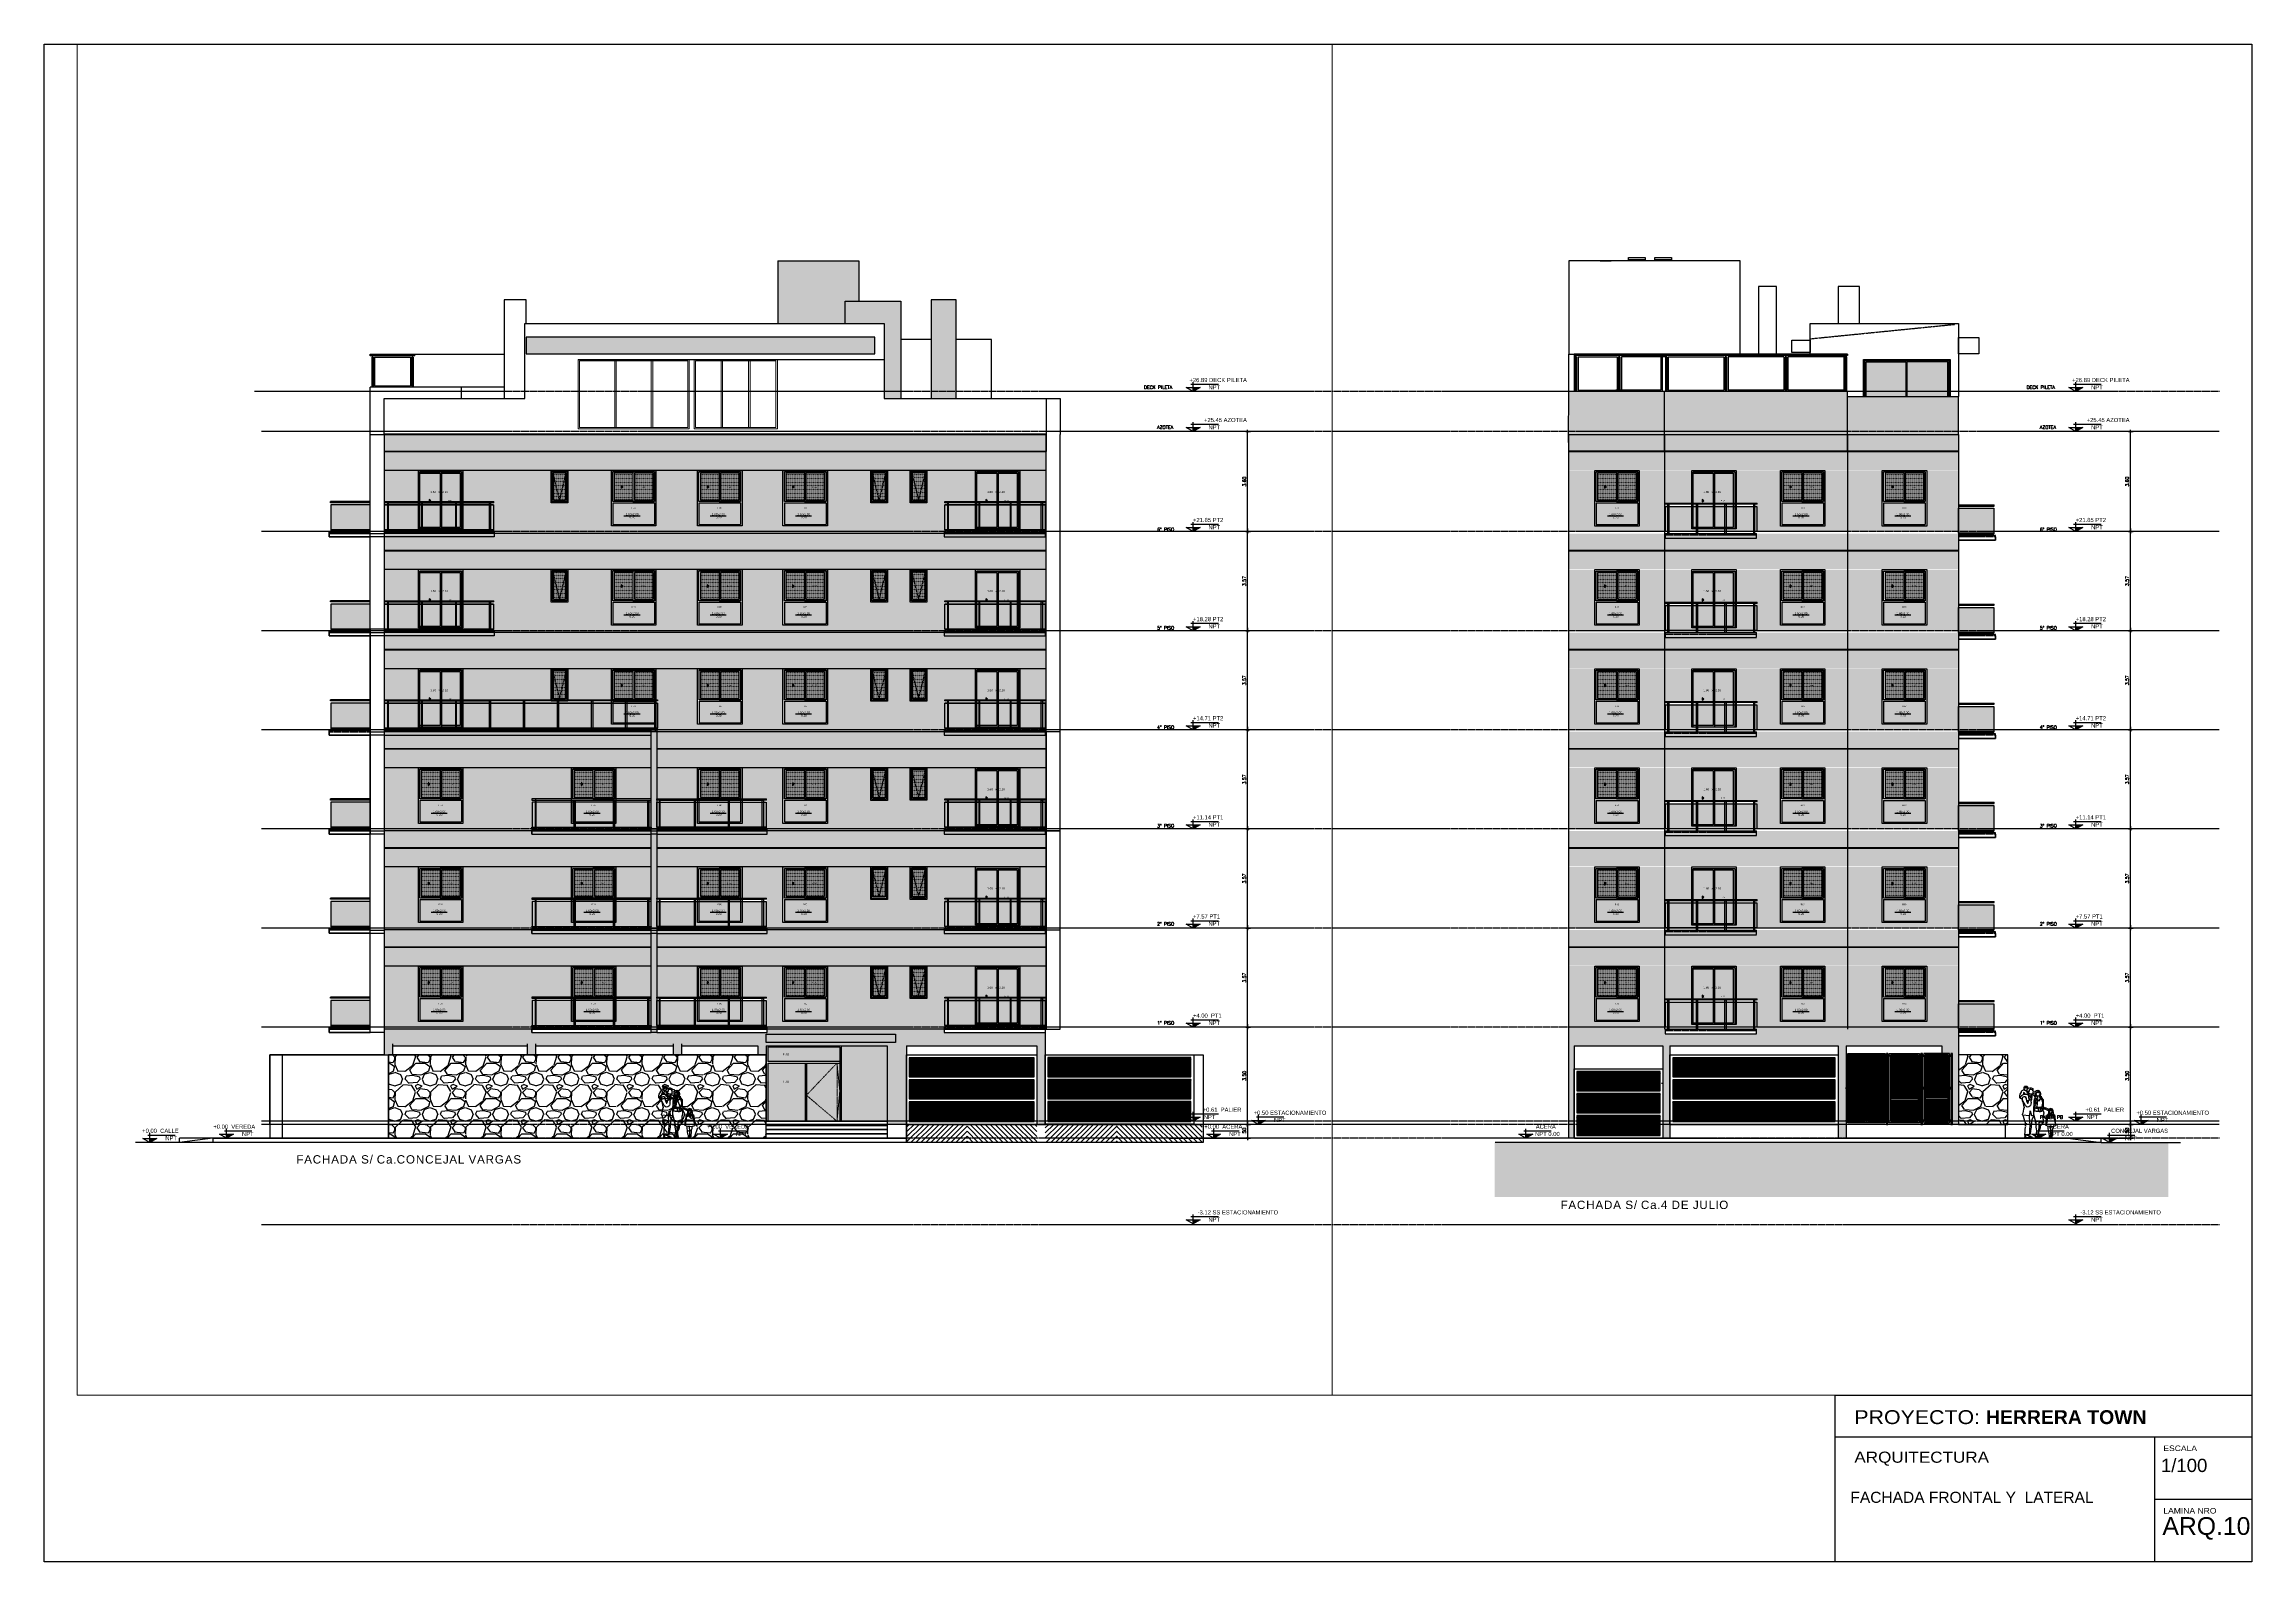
# Paper-space layout 'CORTE (4)' of a CAD drawing. Header units: metres. Extents: x 22 to 817, y 20 to 567.
# The model-space entities are those that its viewports show. They can reach past a viewport. Long polylines and large blocks are cut down to what shows.
import ezdxf
from ezdxf.enums import TextEntityAlignment as Align

# ---------------------------------------------------------------- set-up
doc = ezdxf.new("R2010")
doc.units = ezdxf.units.M
doc.header["$LTSCALE"] = 10
for name, pattern in [('CENTRO', [2, 1.25, -0.25, 0.25, -0.25]), ('DASHED2', [0.375, 0.25, -0.125]), ('HIDDEN', [0.375, 0.25, -0.125])]:
    doc.linetypes.add(name, pattern=pattern)
for name, color, linetype in [('-SAN 8', 8, 'CENTRO'), ('0.1', 1, 'Continuous'), ('01', 1, 'Continuous'), ('02', 2, 'Continuous'), ('3', 3, 'Continuous'), ('A-Aberturas', 2, 'Continuous'), ('A-Balcon', 1, 'Continuous'), ('A-Mampostería', 6, 'Continuous'), ('A-NIVELES', 1, 'Continuous'), ('A-Pisos', 1, 'Continuous'), ('A-Proyeccion', 1, 'HIDDEN'), ('A-Proyección', 1, 'HIDDEN'), ('A-Revoques', 1, 'Continuous'), ('Aberturas en Fachadas', 2, 'Continuous'), ('Corte t', 2, 'Continuous'), ('Dr Ejes en bloque', 4, 'Continuous'), ('Expresión Vidrio', 252, 'Continuous'), ('Fachada', 3, 'Continuous'), ('Fachada 01', 1, 'Continuous'), ('Fachada 02', 2, 'Continuous'), ('NRO.ROTULO', 1, 'Continuous'), ('PISO', 251, 'Continuous'), ('TCOTA', 1, 'Continuous'), ('Texto', 3, 'Continuous'), ('Texto Detalles Aberturas', 3, 'Continuous')]:
    doc.layers.add(name, color=color, linetype=linetype)
doc.layers.add('ABERTURAS', color=2, linetype='Continuous', lineweight=9)
doc.layers.add('M1-Muro Común 20', color=12, linetype='Continuous', transparency=0.5)
doc.styles.add('1-50', font='arial.ttf', dxfattribs={"width": 1.1, "height": 0.075})
doc.styles.add('Arial', font='arial.ttf')
doc.styles.add('COTAS', font='ROMANS.shx', dxfattribs={"width": 0.7})
doc.styles.add('ROMANS', font='arial.ttf', dxfattribs={"width": 1.02, "height": 1.2})
doc.styles.add('T12', font='romans.shx', dxfattribs={"height": 0.12})
doc.dimstyles.new('DIM50', dxfattribs={"dimtxt": 0.12, "dimasz": 0.07, "dimexe": 0.1, "dimexo": 0.05, "dimgap": 0.06, "dimtad": 1, "dimzin": 4, "dimdsep": 46, "dimtxsty": 'T12', "dimblk1": 'COTA1', "dimblk2": 'COTA1', "dimsah": 1, "dimcen": 0.07, "dimclrt": 3, "dimadec": 0, "dimazin": 0, "dimtfac": 1, "dimtmove": 2, "dimatfit": 0, "dimldrblk": 'COTA1', "dimfxl": 1, "dimtolj": 1, "dimtzin": 4, "dimarcsym": 0})
pattern_1 = [(45, (-557.051964, 107.60337), (-0.0224506403, 0.0224506403), []), (135, (-557.051964, 107.60337), (-0.0224506403, -0.0224506403), [])]

# ---------------------------------------------------------------- blocks, each defined once
blk = doc.blocks.new('rótulo')
for p, q in [((-35, 45), (-35, 0)), ((0, 22.5), (-35, 22.5))]:
    blk.add_line(p, q)
for points in [[(0, 0), (-794.85, 0), (-794.85, 546.62), (0, 546.62)], [(0, 0), (-150, 0), (-150, 60), (0, 60)]]:
    blk.add_lwpolyline(points, close=True)
blk.add_lwpolyline([(-150, 45), (0, 45)])
at = {"layer": '0.1'}
blk.add_line((0, 45), (0, 0), dxfattribs=at)
at = {"attachment_point": 1, "style": '1-50'}
for s, width, gutter_width, heights, insert, char_height in [('PROYECTO: {\\fArial|b1|i0|c0|p34;HERRERA TOWN}', 176.8359, 1.12, [0], (-143.11, 54.63), 5), ('ARQUITECTURA', 55.379, 1.93, [6.85], (-143.1, 39.7), 4), ('ESCALA', 32.3125, 1.12, [3.99], (-31.86, 41.91), 2), ('LAMINA NRO', 32.3125, 1.12, [3.99], (-31.86, 19.41), 2)]:
    blk.add_mtext_dynamic_manual_height_columns(s, width=width, gutter_width=gutter_width, heights=heights, dxfattribs=dict(at, insert=insert, char_height=char_height))
blk = doc.blocks.new('A$C3C1573BB')
at = {"style": 'ROMANS'}
for tag, p in [('ESCALA', (-15.56, -25.32)), ('TITULO', (-70.23, -37.14)), ('NRO', (-20.74, -36.81))]:
    blk.add_attdef(tag, p, '', height=1.5, dxfattribs=at)
blk = doc.blocks.new('aberturas 2')
at = {"layer": 'Expresión Vidrio'}
h = blk.add_hatch(dxfattribs=at)
h.set_pattern_fill('DOTS', color=252, scale=0.01)
h.set_pattern_definition([(0, (-1009.145685, 397.000675), (0.0079375, 0.015875), [0, -0.015875])])
h.paths.add_polyline_path([(315.617, -169.076), (315.617, -168.076), (316.292, -168.076), (316.292, -169.076)])
h = blk.add_hatch(dxfattribs=at)
h.set_pattern_fill('DOTS', color=252, scale=0.01)
h.set_pattern_definition([(0, (-1009.595685, 397.000675), (0.0079375, 0.015875), [0, -0.015875])])
h.paths.add_polyline_path([(316.342, -169.076), (316.342, -168.076), (317.017, -168.076), (317.017, -169.076)])
h = blk.add_hatch(dxfattribs=at)
h.set_pattern_fill('DOTS', color=252, scale=0.01)
h.set_pattern_definition([(0, (0, -0.05), (0.0079375, 0.015875), [0, -0.015875])])
h.paths.add_polyline_path([(317.067, -169.926), (317.067, -169.146), (315.567, -169.146), (315.567, -169.926)])
at = {"layer": 'A-Aberturas'}
for p, q in [((315.567, -169.146), (315.567, -169.926)), ((315.567, -169.146), (317.067, -169.146)), ((317.067, -169.146), (317.067, -169.926)), ((315.567, -169.926), (317.067, -169.926))]:
    blk.add_line(p, q, dxfattribs=at)
for points in [[(317.117, -169.976), (315.517, -169.976), (315.517, -167.976), (317.117, -167.976)], [(315.567, -169.096), (315.567, -168.026), (317.067, -168.026), (317.067, -169.096)], [(317.067, -168.026), (316.292, -168.026), (316.292, -169.096), (317.067, -169.096)]]:
    blk.add_lwpolyline(points, close=True, dxfattribs=at)
at = {"layer": 'A-Aberturas', "color": 1}
blk.add_lwpolyline([(316.292, -168.076), (315.617, -168.076), (315.617, -169.046), (316.292, -169.046)], dxfattribs=at)
blk.add_lwpolyline([(317.017, -168.076), (316.342, -168.076), (316.342, -169.046), (317.017, -169.046)], close=True, dxfattribs=at)
at = {"layer": 'Texto Detalles Aberturas', "color": 3}
blk.add_line((316.549, -169.618), (315.968, -169.618), dxfattribs=at)
at = {"layer": 'Texto Detalles Aberturas'}
blk.add_lwpolyline([(315.862, -168.527), (315.862, -168.613), (315.922, -168.57)], close=True, dxfattribs=at)
at = {"layer": 'Texto Detalles Aberturas', "color": 3, "style": 'ROMANS'}
for p in [(316.315, -169.327), (316.659, -168.57)]:
    blk.add_text('FIJO', height=0.05, dxfattribs=at).set_placement(p, align=Align.MIDDLE_CENTER)
for s, p in [('1.60x2.00', (316.031, -169.588)), ('0.20', (316.17, -169.705))]:
    blk.add_text(s, height=0.075, dxfattribs=at).set_placement(p)
blk = doc.blocks.new('aberturas balcones')
at = {"layer": 'Expresión Vidrio'}
h = blk.add_hatch(dxfattribs=at)
h.set_pattern_fill('DOTS', color=252, scale=0.01)
h.set_pattern_definition([(0, (-1039.733291, 386.921473), (0.0079375, 0.015875), [0, -0.015875])])
h.paths.add_polyline_path([(287.68, -180.006), (287.68, -178.056), (288.405, -178.056), (288.405, -180.006)])
h = blk.add_hatch(dxfattribs=at)
h.set_pattern_fill('DOTS', color=252, scale=0.01)
h.set_pattern_definition([(0, (-1038.733291, 386.921473), (0.0079375, 0.015875), [0, -0.015875])])
h.paths.add_polyline_path([(288.455, -180.006), (288.455, -178.056), (289.13, -178.056), (289.13, -180.006)])
at = {"layer": 'A-Aberturas'}
blk.add_line((287.68, -178.006), (287.68, -178.006), dxfattribs=at)
blk.add_lwpolyline([(287.63, -180.056), (287.63, -177.956), (289.23, -177.956), (289.23, -180.056), (287.63, -180.056)], dxfattribs=at)
for points in [[(287.68, -180.056), (287.68, -178.006), (289.18, -178.006), (289.18, -180.056)], [(287.68, -178.006), (288.455, -178.006), (288.455, -180.056), (287.68, -180.056)]]:
    blk.add_lwpolyline(points, close=True, dxfattribs=at)
at = {"layer": 'A-Aberturas', "color": 1}
for points in [[(287.68, -178.056), (288.405, -178.056), (288.405, -180.006), (287.68, -180.006)], [(288.455, -178.056), (289.13, -178.056), (289.13, -180.006), (288.455, -180.006)]]:
    blk.add_lwpolyline(points, dxfattribs=at)
at = {"layer": 'Texto Detalles Aberturas', "color": 3}
blk.add_lwpolyline([(288.009, -179.003), (288.009, -179.089), (288.069, -179.046)], close=True, dxfattribs=at)
at = {"layer": 'Texto Detalles Aberturas', "color": 3, "style": 'ROMANS'}
blk.add_text('1.60   x   2.10', height=0.075, dxfattribs=at).set_placement((288.055, -178.767))
blk.add_text('FIJO', height=0.05, dxfattribs=at).set_placement((288.755, -179.046), align=Align.MIDDLE_CENTER)
blk = doc.blocks.new('fachada 1a 3')
at = {"layer": '0.1', "transparency": 33554636}
h = blk.add_hatch(color=253, dxfattribs=at)
h.dxf.hatch_style = 1
h.paths.add_polyline_path([(350.844, -132.151), (341.225, -132.151), (341.225, -131.551), (350.844, -131.551)])
h.paths.add_polyline_path([(365.065, -132.151), (351.044, -132.151), (351.044, -131.55), (365.065, -131.55)])
h = blk.add_hatch(color=253, dxfattribs=at)
h.dxf.hatch_style = 1
h.paths.add_polyline_path([(341.225, -132.851), (350.844, -132.851), (350.844, -132.171), (341.225, -132.171)])
h.paths.add_polyline_path([(351.044, -132.171), (365.065, -132.171), (365.065, -132.851), (351.044, -132.851)])
at = {"layer": 'A-Balcon', "transparency": 33554460}
h = blk.add_hatch(color=141, dxfattribs=at)
h.dxf.hatch_style = 1
h.paths.add_polyline_path([(346.559, -134.991), (350.844, -134.991), (350.844, -134.091), (346.559, -134.091)])
h = blk.add_hatch(color=141, dxfattribs=at)
h.dxf.hatch_style = 1
h.paths.add_polyline_path([(354.981, -134.991), (351.044, -134.991), (351.044, -134.091), (354.981, -134.091)])
h = blk.add_hatch(color=141, dxfattribs=at)
h.dxf.hatch_style = 1
h.paths.add_polyline_path([(365.024, -134.992), (361.409, -134.992), (361.409, -134.092), (365.024, -134.092)])
at = {"layer": 'Expresión Vidrio'}
h = blk.add_hatch(dxfattribs=at)
h.set_pattern_fill('DOTS', color=252, scale=0.01)
h.set_pattern_definition([(0, (-966.36699, 431.926638), (0.0079375, 0.015875), [0, -0.015875])])
h.paths.add_polyline_path([(359.266, -133.931), (359.266, -132.931), (358.826, -132.931), (358.826, -133.931)])
h = blk.add_hatch(dxfattribs=at)
h.set_pattern_fill('DOTS', color=252, scale=0.01)
h.set_pattern_definition([(0, (-964.944229, 431.928737), (0.0079375, 0.015875), [0, -0.015875])])
h.paths.add_polyline_path([(360.689, -133.928), (360.689, -132.928), (360.249, -132.928), (360.249, -133.928)])
at = {"layer": 'M1-Muro Común 20', "transparency": 33554687}
h = blk.add_hatch(color=8, dxfattribs=at)
h.dxf.hatch_style = 1
h.paths.add_polyline_path([(350.844, -131.481), (351.044, -131.481), (351.044, -135.241), (350.844, -135.241)])
at = {"layer": 'M1-Muro Común 20', "transparency": 33554534}
h = blk.add_hatch(color=254, dxfattribs=at)
h.dxf.hatch_style = 1
h.paths.add_polyline_path([(342.463, -132.851), (341.224, -132.851), (341.225, -134.981), (341.225, -134.981), (341.225, -135.12), (342.463, -135.12), (342.463, -135.011), (342.465, -135.011), (342.463, -134.991), (342.463, -134.091), (342.463, -134.011), (342.463, -133.971)])
h.paths.add_polyline_path([(365.065, -132.851), (364.112, -132.851), (364.112, -133.97), (365.024, -133.97), (365.024, -134.01), (364.924, -134.01), (364.924, -134.092), (365.024, -134.092), (365.024, -135.012), (364.892, -135.012), (364.924, -135.012), (364.924, -135.051), (365.065, -135.051)])
h.paths.add_polyline_path([(354.995, -135.071), (355.013, -135.071), (355.013, -135.12), (361.392, -135.12), (361.392, -135.012), (361.409, -135.012), (361.409, -134.992), (361.409, -134.092), (361.509, -134.092), (361.509, -134.01), (361.409, -134.01), (361.409, -133.97), (362.512, -133.97), (362.512, -132.851), (360.769, -132.851), (360.769, -134.018), (360.169, -134.018), (360.169, -132.851), (359.346, -132.851), (359.346, -134.021), (358.746, -134.021), (358.746, -132.851), (357.185, -132.851), (357.185, -134.851), (355.585, -134.851), (355.585, -132.851), (354.112, -132.851), (354.112, -133.971), (354.995, -133.971)])
h.paths.add_polyline_path([(346.544, -133.971), (347.969, -133.971), (347.969, -132.851), (344.063, -132.851), (344.063, -133.971), (344.063, -134.011), (344.063, -134.091), (344.063, -134.851), (342.463, -134.851), (342.463, -135.12), (346.544, -135.12)])
h.paths.add_polyline_path([(349.569, -133.971), (350.844, -133.971), (350.844, -132.851), (349.569, -132.851)])
h.paths.add_polyline_path([(351.044, -132.851), (351.044, -133.971), (352.512, -133.971), (352.512, -132.851)])
h.paths.add_polyline_path([(350.844, -133.971), (350.844, -132.851)])
at = {"layer": 'M1-Muro Común 20', "transparency": 33554460}
h = blk.add_hatch(color=141, dxfattribs=at)
h.dxf.hatch_style = 1
h.paths.add_polyline_path([(339.3, -134.99), (340.725, -134.99), (340.725, -134.091), (339.3, -134.091)])
at = {"layer": '0.1'}
for points in [[(350.844, -131.55), (341.225, -131.55)], [(365.065, -131.55), (351.044, -131.55)], [(350.844, -135.12), (341.225, -135.12)], [(365.065, -135.12), (351.044, -135.12)]]:
    blk.add_lwpolyline(points, dxfattribs=at)
at = {"layer": '02'}
for points in [[(350.844, -135.071), (346.544, -135.071), (346.544, -135.241), (350.844, -135.241), (350.844, -135.071)], [(351.044, -135.241), (355.013, -135.241), (355.013, -135.071), (351.044, -135.071), (351.044, -135.241)]]:
    blk.add_lwpolyline(points, dxfattribs=at)
at = {"layer": 'A-Aberturas'}
for points in [[(358.746, -134.021), (358.746, -132.851), (359.346, -132.851), (359.346, -134.021), (358.746, -134.021)], [(360.169, -134.018), (360.169, -132.848), (360.769, -132.848), (360.769, -134.018), (360.169, -134.018)]]:
    blk.add_lwpolyline(points, dxfattribs=at)
for points in [[(358.746, -134.021), (358.746, -132.851), (359.346, -132.851), (359.346, -134.021)], [(358.786, -133.981), (358.786, -132.891), (359.306, -132.891), (359.306, -133.981)], [(360.169, -134.018), (360.169, -132.848), (360.769, -132.848), (360.769, -134.018)], [(360.209, -133.978), (360.209, -132.888), (360.729, -132.888), (360.729, -133.978)]]:
    blk.add_lwpolyline(points, close=True, dxfattribs=at)
at = {"layer": 'A-Aberturas', "color": 1}
for points in [[(358.826, -133.931), (358.826, -132.931), (359.266, -132.931), (359.266, -133.931)], [(360.249, -133.928), (360.249, -132.928), (360.689, -132.928), (360.689, -133.928)]]:
    blk.add_lwpolyline(points, close=True, dxfattribs=at)
at = {"layer": 'A-Aberturas', "color": 253}
for points in [[(340.725, -134.01), (339.29, -134.01), (339.29, -133.97)], [(340.725, -133.97), (339.29, -133.97)], [(340.725, -134.99), (339.3, -134.99), (339.3, -135.011)], [(340.725, -135.011), (339.3, -135.011)], [(339.38, -135.07), (339.38, -135.011), (339.34, -135.011)], [(339.34, -135.07), (339.34, -135.011)], [(340.635, -135.07), (340.635, -135.011), (340.675, -135.011)], [(340.675, -135.07), (340.675, -135.011)]]:
    blk.add_lwpolyline(points, dxfattribs=at)
blk.add_lwpolyline([(339.3, -134.99), (340.725, -134.99), (340.725, -134.091), (339.3, -134.091)], close=True, dxfattribs=at)
at = {"layer": 'A-Balcon'}
for p, q in [((354.995, -134.011), (354.995, -133.971)), ((365.024, -134.01), (365.024, -133.97)), ((354.995, -135.011), (354.995, -134.991))]:
    blk.add_line(p, q, dxfattribs=at)
for points in [[(346.544, -134.011), (350.844, -134.011), (350.844, -133.971), (346.544, -133.971), (346.544, -134.011)], [(354.995, -134.011), (351.044, -134.011), (351.044, -133.971), (354.995, -133.971)], [(351.149, -134.011), (354.861, -134.011)], [(365.024, -134.01), (361.409, -134.01), (361.409, -133.97), (365.024, -133.97)], [(365.024, -134.092), (361.409, -134.092)], [(346.544, -134.991), (350.844, -134.991), (350.844, -135.011), (346.544, -135.011), (346.544, -134.991)], [(354.995, -134.991), (351.044, -134.991), (351.044, -135.011), (354.995, -135.011)], [(365.024, -134.992), (361.409, -134.992), (361.409, -135.012), (365.024, -135.012), (365.024, -134.992)]]:
    blk.add_lwpolyline(points, dxfattribs=at)
for points in [[(346.559, -134.991), (350.844, -134.991), (350.844, -134.091), (346.559, -134.091)], [(346.699, -135.071), (346.699, -134.011), (346.659, -134.011), (346.659, -135.071)], [(348.068, -135.071), (348.068, -134.011), (348.108, -134.011), (348.108, -135.071)], [(349.478, -135.071), (349.478, -134.011), (349.518, -134.011), (349.518, -135.071)], [(350.719, -135.071), (350.719, -134.011), (350.759, -134.011), (350.759, -135.071)], [(354.981, -134.991), (351.044, -134.991), (351.044, -134.091), (354.981, -134.091)], [(351.169, -135.071), (351.169, -134.011), (351.129, -134.011), (351.129, -135.071)], [(352.431, -135.071), (352.431, -134.011), (352.391, -134.011), (352.391, -135.071)], [(353.656, -135.071), (353.656, -134.011), (353.616, -134.011), (353.616, -135.071)], [(354.841, -135.071), (354.841, -134.011), (354.881, -134.011), (354.881, -135.071)], [(365.024, -134.992), (361.409, -134.992), (361.409, -134.092), (365.024, -134.092)], [(361.549, -135.072), (361.549, -134.012), (361.509, -134.012), (361.509, -135.072)], [(362.674, -135.07), (362.674, -134.01), (362.634, -134.01), (362.634, -135.07)], [(363.799, -135.07), (363.799, -134.01), (363.759, -134.01), (363.759, -135.07)], [(364.884, -135.072), (364.884, -134.012), (364.924, -134.012), (364.924, -135.072)]]:
    blk.add_lwpolyline(points, close=True, dxfattribs=at)
at = {"layer": 'A-Pisos'}
blk.add_line((346.679, -135.071), (350.739, -135.071), dxfattribs=at)
for points in [[(350.844, -132.851), (341.225, -132.851)], [(365.065, -132.851), (351.044, -132.851)]]:
    blk.add_lwpolyline(points, dxfattribs=at)
for p in [(352.411, -134.011), (353.636, -134.011), (348.088, -135.071), (349.498, -135.071), (362.654, -134.538), (363.779, -134.538)]:
    blk.add_point(p, dxfattribs=at)
at = {"layer": 'A-Proyección', "color": 1}
for points in [[(358.786, -132.891), (359.046, -133.931), (359.306, -132.891)], [(360.209, -132.888), (360.469, -133.928), (360.729, -132.888)]]:
    blk.add_lwpolyline(points, dxfattribs=at)
at = {"layer": 'Corte t', "color": 4}
blk.add_lwpolyline([(350.844, -131.481), (351.044, -131.481), (351.044, -135.241), (350.844, -135.241)], close=True, dxfattribs=at)
at = {"layer": 'Fachada'}
blk.add_line((341.225, -131.551), (341.225, -135.121), dxfattribs=at)
blk.add_lwpolyline([(365.065, -135.121), (365.065, -131.551)], dxfattribs=at)
at = {"layer": 'Fachada 02', "color": 1}
for p, q in [((341.225, -132.151), (350.844, -132.151)), ((341.225, -132.171), (350.844, -132.171)), ((351.044, -132.151), (365.065, -132.151)), ((351.044, -132.171), (365.065, -132.171))]:
    blk.add_line(p, q, dxfattribs=at)
at = {"layer": 'Fachada 02', "color": 253}
for p, q in [((339.245, -135.12), (339.245, -135.07)), ((340.725, -135.07), (339.245, -135.07)), ((339.245, -135.07), (340.725, -135.07)), ((339.245, -135.12), (339.245, -135.24)), ((340.725, -135.24), (339.245, -135.24)), ((339.245, -135.24), (340.725, -135.24))]:
    blk.add_line(p, q, dxfattribs=at)
at = {"layer": 'Fachada 02'}
for p, q in [((361.392, -135.071), (365.042, -135.071)), ((361.392, -135.071), (361.392, -135.241)), ((365.042, -135.237), (365.042, -135.071)), ((361.392, -135.241), (365.042, -135.241))]:
    blk.add_line(p, q, dxfattribs=at)
at = {"layer": 'Fachada 02', "color": 253}
for points in [[(340.725, -131.551), (341.225, -131.551), (341.225, -135.241), (340.725, -135.241)], [(365.065, -135.12), (365.565, -135.12), (365.565, -131.551), (365.065, -131.551)]]:
    blk.add_lwpolyline(points, close=True, dxfattribs=at)
at = {"layer": 'Fachada 02', "color": 253, "linetype": 'DASHED2'}
blk.add_lwpolyline([(339.245, -135.24), (339.245, -135.12), (340.725, -135.12)], dxfattribs=at)
at = {"layer": 'Fachada 02', "color": 252, "linetype": 'DASHED2', "true_color": 0x939598}
for points in [[(346.544, -135.241), (346.544, -135.121), (355.013, -135.121)], [(361.392, -135.121), (361.392, -135.121), (365.042, -135.121)]]:
    blk.add_lwpolyline(points, dxfattribs=at)
at = {"layer": 'Aberturas en Fachadas'}
for name, p in [('aberturas 2', (26.946, 35.126)), ('aberturas 2', (32.452, 35.126)), ('aberturas 2', (36.994, 35.126)), ('aberturas 2', (40.068, 35.126)), ('aberturas balcones', (74.882, 45.105))]:
    blk.add_blockref(name, p, dxfattribs=at)
blk = doc.blocks.new('fachada 4 a 6')
at = {"layer": '0.1', "transparency": 33554636}
h = blk.add_hatch(color=253, dxfattribs=at)
h.dxf.hatch_style = 1
h.paths.add_polyline_path([(347.278, -169.308), (347.798, -169.308), (347.798, -169.828), (347.278, -169.828)], flags=0)
h.paths.add_polyline_path([(347.318, -169.348), (347.758, -169.348), (347.758, -169.778), (347.318, -169.778)], flags=0)
h.paths.add_polyline_path([(349.459, -170.438), (350.959, -170.438), (350.959, -171.218), (349.459, -171.218)], flags=0)
h.paths.add_polyline_path([(349.754, -169.818), (349.814, -169.861), (349.754, -169.904)], flags=0)
h.paths.add_polyline_path([(350.234, -169.368), (350.909, -169.368), (350.909, -170.338), (350.234, -170.338)], flags=0)
h.paths.add_polyline_path([(352.562, -169.318), (354.062, -169.318), (354.062, -170.388), (353.287, -170.388), (352.562, -170.388)], flags=0)
h.paths.add_polyline_path([(352.562, -170.438), (354.062, -170.438), (354.062, -171.218), (352.562, -171.218)], flags=0)
h.paths.add_polyline_path([(352.856, -169.818), (352.917, -169.861), (352.856, -169.904)], flags=0)
h.paths.add_polyline_path([(353.337, -169.368), (354.012, -169.368), (354.012, -170.338), (353.337, -170.338)], flags=0)
h.paths.add_polyline_path([(355.635, -169.318), (357.135, -169.318), (357.135, -170.388), (356.36, -170.388), (355.635, -170.388)], flags=0)
h.paths.add_polyline_path([(355.635, -170.438), (357.135, -170.438), (357.135, -171.218), (355.635, -171.218)], flags=0)
h.paths.add_polyline_path([(355.93, -169.818), (355.99, -169.861), (355.93, -169.904)], flags=0)
h.paths.add_polyline_path([(356.41, -169.368), (357.085, -169.368), (357.085, -170.338), (356.41, -170.338)], flags=0)
h.paths.add_polyline_path([(358.786, -169.308), (359.306, -169.308), (359.306, -169.828), (358.786, -169.828)], flags=0)
h.paths.add_polyline_path([(358.826, -169.348), (359.266, -169.348), (359.266, -169.778), (358.826, -169.778)], flags=0)
h.paths.add_polyline_path([(360.209, -169.305), (360.729, -169.305), (360.729, -169.825), (360.209, -169.825)], flags=0)
h.paths.add_polyline_path([(360.249, -169.345), (360.689, -169.345), (360.689, -169.775), (360.249, -169.775)], flags=0)
h.paths.add_polyline_path([(350.042, -171.017), (350.284, -171.017), (350.284, -170.902), (350.042, -170.902)], flags=0)
h.paths.add_polyline_path([(349.904, -170.9), (350.402, -170.9), (350.402, -170.785), (349.904, -170.785)], flags=0)
h.paths.add_polyline_path([(350.118, -170.657), (350.296, -170.657), (350.296, -170.579), (350.118, -170.579)], flags=0)
h.paths.add_polyline_path([(350.462, -169.9), (350.639, -169.9), (350.639, -169.822), (350.462, -169.822)], flags=0)
h.paths.add_polyline_path([(353.145, -171.017), (353.387, -171.017), (353.387, -170.902), (353.145, -170.902)], flags=0)
h.paths.add_polyline_path([(353.006, -170.9), (353.505, -170.9), (353.505, -170.785), (353.006, -170.785)], flags=0)
h.paths.add_polyline_path([(353.221, -170.657), (353.398, -170.657), (353.398, -170.579), (353.221, -170.579)], flags=0)
h.paths.add_polyline_path([(353.564, -169.9), (353.742, -169.9), (353.742, -169.822), (353.564, -169.822)], flags=0)
h.paths.add_polyline_path([(356.218, -171.017), (356.461, -171.017), (356.461, -170.902), (356.218, -170.902)], flags=0)
h.paths.add_polyline_path([(356.08, -170.9), (356.578, -170.9), (356.578, -170.785), (356.08, -170.785)], flags=0)
h.paths.add_polyline_path([(356.294, -170.657), (356.472, -170.657), (356.472, -170.579), (356.294, -170.579)], flags=0)
h.paths.add_polyline_path([(356.638, -169.9), (356.815, -169.9), (356.815, -169.822), (356.638, -169.822)], flags=0)
h.paths.add_polyline_path([(360.169, -169.268), (360.769, -169.268), (360.769, -169.265), (360.169, -169.265)])
h.paths.add_polyline_path([(365.065, -167.968), (341.225, -167.968), (341.225, -169.268), (362.512, -169.268), (365.065, -169.268)])
at = {"layer": 'A-Balcon', "transparency": 33554460}
h = blk.add_hatch(color=141, dxfattribs=at)
h.dxf.hatch_style = 1
h.paths.add_polyline_path([(345.158, -171.408), (341.243, -171.408), (341.243, -170.508), (345.158, -170.508)])
h = blk.add_hatch(color=141, dxfattribs=at)
h.dxf.hatch_style = 1
h.paths.add_polyline_path([(365.024, -171.409), (361.409, -171.409), (361.409, -170.509), (365.024, -170.509)])
at = {"layer": 'Expresión Vidrio'}
h = blk.add_hatch(dxfattribs=at)
h.set_pattern_fill('DOTS', color=252, scale=0.01)
h.set_pattern_definition([(0, (-977.874463, 395.509645), (0.0079375, 0.015875), [0, -0.015875])])
h.paths.add_polyline_path([(347.758, -170.348), (347.758, -169.348), (347.318, -169.348), (347.318, -170.348)])
h = blk.add_hatch(dxfattribs=at)
h.set_pattern_fill('DOTS', color=252, scale=0.01)
h.set_pattern_definition([(0, (-966.36699, 395.509645), (0.0079375, 0.015875), [0, -0.015875])])
h.paths.add_polyline_path([(359.266, -170.348), (359.266, -169.348), (358.826, -169.348), (358.826, -170.348)])
h = blk.add_hatch(dxfattribs=at)
h.set_pattern_fill('DOTS', color=252, scale=0.01)
h.set_pattern_definition([(0, (-964.944229, 395.511744), (0.0079375, 0.015875), [0, -0.015875])])
h.paths.add_polyline_path([(360.689, -170.345), (360.689, -169.345), (360.249, -169.345), (360.249, -170.345)])
at = {"layer": 'M1-Muro Común 20', "transparency": 33554534}
h = blk.add_hatch(color=254, dxfattribs=at)
h.dxf.hatch_style = 1
h.paths.add_polyline_path([(349.409, -169.268), (347.838, -169.268), (347.838, -170.438), (347.238, -170.438), (347.238, -169.268), (344.063, -169.268), (344.063, -170.388), (345.172, -170.388), (345.172, -170.428), (345.058, -170.428), (345.058, -170.508), (345.158, -170.508), (345.158, -171.408), (345.172, -171.408), (345.172, -171.428), (345.058, -171.428), (345.058, -171.537), (361.509, -171.537), (361.509, -171.429), (361.409, -171.429), (361.409, -171.409), (361.409, -170.509), (361.509, -170.509), (361.509, -170.427), (361.409, -170.427), (361.409, -170.387), (362.512, -170.387), (362.512, -169.268), (360.769, -169.268), (360.769, -170.435), (360.169, -170.435), (360.169, -169.268), (359.346, -169.268), (359.346, -170.438), (358.746, -170.438), (358.746, -169.268), (357.185, -169.268), (357.185, -171.268), (355.585, -171.268), (355.585, -169.268), (354.112, -169.268), (354.112, -171.268), (352.512, -171.268), (352.512, -169.268), (351.009, -169.268), (351.009, -171.268), (349.409, -171.268)])
h.paths.add_polyline_path([(342.463, -169.268), (341.225, -169.268), (341.225, -171.398), (341.225, -171.398), (341.225, -171.468), (341.343, -171.468), (341.343, -171.428), (341.243, -171.428), (341.243, -171.408), (341.243, -170.508), (341.343, -170.508), (341.343, -170.428), (341.243, -170.428), (341.243, -170.388), (342.463, -170.388)])
h.paths.add_polyline_path([(365.065, -169.268), (364.112, -169.268), (364.112, -170.387), (365.024, -170.387), (365.024, -170.427), (364.924, -170.427), (364.924, -170.509), (365.024, -170.509), (365.024, -171.409), (365.024, -171.429), (364.924, -171.429), (364.924, -171.468), (365.065, -171.468)])
at = {"layer": 'M1-Muro Común 20', "transparency": 33554460}
h = blk.add_hatch(color=141, dxfattribs=at)
h.dxf.hatch_style = 1
h.paths.add_polyline_path([(339.3, -171.407), (340.725, -171.407), (340.725, -170.508), (339.3, -170.508)])
at = {"layer": '0.1'}
for points in [[(365.065, -167.967), (341.225, -167.967)], [(365.065, -171.537), (341.225, -171.537)]]:
    blk.add_lwpolyline(points, dxfattribs=at)
at = {"layer": 'A-Aberturas'}
for points in [[(347.238, -170.438), (347.238, -169.268), (347.838, -169.268), (347.838, -170.438), (347.238, -170.438)], [(358.746, -170.438), (358.746, -169.268), (359.346, -169.268), (359.346, -170.438), (358.746, -170.438)], [(360.169, -170.435), (360.169, -169.265), (360.769, -169.265), (360.769, -170.435), (360.169, -170.435)]]:
    blk.add_lwpolyline(points, dxfattribs=at)
for points in [[(347.238, -170.438), (347.238, -169.268), (347.838, -169.268), (347.838, -170.438)], [(358.746, -170.438), (358.746, -169.268), (359.346, -169.268), (359.346, -170.438)], [(360.169, -170.435), (360.169, -169.265), (360.769, -169.265), (360.769, -170.435)], [(347.278, -170.398), (347.278, -169.308), (347.798, -169.308), (347.798, -170.398)], [(358.786, -170.398), (358.786, -169.308), (359.306, -169.308), (359.306, -170.398)], [(360.209, -170.395), (360.209, -169.305), (360.729, -169.305), (360.729, -170.395)]]:
    blk.add_lwpolyline(points, close=True, dxfattribs=at)
at = {"layer": 'A-Aberturas', "color": 1}
for points in [[(347.318, -170.348), (347.318, -169.348), (347.758, -169.348), (347.758, -170.348)], [(358.826, -170.348), (358.826, -169.348), (359.266, -169.348), (359.266, -170.348)], [(360.249, -170.345), (360.249, -169.345), (360.689, -169.345), (360.689, -170.345)]]:
    blk.add_lwpolyline(points, close=True, dxfattribs=at)
at = {"layer": 'A-Aberturas', "color": 253}
for points in [[(340.725, -170.427), (339.29, -170.427), (339.29, -170.387)], [(340.725, -170.387), (339.29, -170.387)], [(340.725, -171.407), (339.3, -171.407), (339.3, -171.428)], [(340.725, -171.428), (339.3, -171.428)], [(339.38, -171.487), (339.38, -171.428), (339.34, -171.428)], [(339.34, -171.487), (339.34, -171.428)], [(340.635, -171.487), (340.635, -171.428), (340.675, -171.428)], [(340.675, -171.487), (340.675, -171.428)]]:
    blk.add_lwpolyline(points, dxfattribs=at)
blk.add_lwpolyline([(339.3, -171.407), (340.725, -171.407), (340.725, -170.508), (339.3, -170.508)], close=True, dxfattribs=at)
at = {"layer": 'A-Balcon'}
for p, q in [((345.172, -170.428), (345.172, -170.388)), ((365.024, -170.427), (365.024, -170.387)), ((345.172, -171.428), (345.172, -171.408))]:
    blk.add_line(p, q, dxfattribs=at)
for points in [[(345.172, -170.428), (341.243, -170.428), (341.243, -170.388), (345.172, -170.388)], [(345.158, -170.508), (341.243, -170.508)], [(341.363, -170.428), (345.038, -170.428)], [(365.024, -170.427), (361.409, -170.427), (361.409, -170.387), (365.024, -170.387)], [(365.024, -170.509), (361.409, -170.509)], [(345.172, -171.408), (341.243, -171.408), (341.243, -171.428), (345.172, -171.428)], [(365.024, -171.409), (361.409, -171.409), (361.409, -171.429), (365.024, -171.429), (365.024, -171.409)]]:
    blk.add_lwpolyline(points, dxfattribs=at)
for points in [[(345.158, -171.408), (341.243, -171.408), (341.243, -170.508), (345.158, -170.508)], [(341.383, -171.488), (341.383, -170.428), (341.343, -170.428), (341.343, -171.488)], [(342.608, -171.488), (342.608, -170.428), (342.568, -170.428), (342.568, -171.488)], [(343.833, -171.488), (343.833, -170.428), (343.793, -170.428), (343.793, -171.488)], [(345.018, -171.488), (345.018, -170.428), (345.058, -170.428), (345.058, -171.488)], [(365.024, -171.409), (361.409, -171.409), (361.409, -170.509), (365.024, -170.509)], [(361.549, -171.489), (361.549, -170.429), (361.509, -170.429), (361.509, -171.489)], [(362.674, -171.487), (362.674, -170.427), (362.634, -170.427), (362.634, -171.487)], [(363.799, -171.487), (363.799, -170.427), (363.759, -170.427), (363.759, -171.487)], [(364.884, -171.489), (364.884, -170.429), (364.924, -170.429), (364.924, -171.489)]]:
    blk.add_lwpolyline(points, close=True, dxfattribs=at)
at = {"layer": 'A-Pisos'}
blk.add_lwpolyline([(365.065, -169.268), (341.225, -169.268)], dxfattribs=at)
for p in [(342.588, -170.428), (343.813, -170.428), (362.654, -170.955), (363.779, -170.955)]:
    blk.add_point(p, dxfattribs=at)
at = {"layer": 'A-Proyección', "color": 1}
for points in [[(347.278, -169.308), (347.538, -170.348), (347.798, -169.308)], [(358.786, -169.308), (359.046, -170.348), (359.306, -169.308)], [(360.209, -169.305), (360.469, -170.345), (360.729, -169.305)]]:
    blk.add_lwpolyline(points, dxfattribs=at)
at = {"layer": 'Fachada'}
blk.add_line((341.225, -167.968), (341.225, -171.538), dxfattribs=at)
blk.add_lwpolyline([(365.065, -171.538), (365.065, -167.968)], dxfattribs=at)
at = {"layer": 'Fachada 02', "color": 253}
for p, q in [((365.565, -171.538), (365.565, -167.968)), ((339.245, -171.537), (339.245, -171.487)), ((340.725, -171.487), (339.245, -171.487)), ((339.245, -171.487), (340.725, -171.487)), ((339.245, -171.537), (339.245, -171.657)), ((340.725, -171.657), (339.245, -171.657)), ((339.245, -171.657), (340.725, -171.657))]:
    blk.add_line(p, q, dxfattribs=at)
at = {"layer": 'Fachada 02', "color": 1}
for p, q in [((341.225, -168.568), (365.065, -168.568)), ((341.225, -168.588), (365.065, -168.588))]:
    blk.add_line(p, q, dxfattribs=at)
at = {"layer": 'Fachada 02'}
for p, q in [((341.225, -171.488), (345.189, -171.488)), ((345.189, -171.658), (341.225, -171.658)), ((345.189, -171.488), (345.189, -171.658)), ((361.392, -171.488), (361.392, -171.658)), ((361.392, -171.488), (365.042, -171.488)), ((361.392, -171.658), (365.042, -171.658)), ((365.042, -171.654), (365.042, -171.488))]:
    blk.add_line(p, q, dxfattribs=at)
at = {"layer": 'Fachada 02', "color": 253}
blk.add_lwpolyline([(340.725, -167.968), (341.225, -167.968), (341.225, -171.658), (340.725, -171.658)], close=True, dxfattribs=at)
at = {"layer": 'Fachada 02', "color": 253, "linetype": 'DASHED2'}
blk.add_lwpolyline([(339.245, -171.657), (339.245, -171.537), (340.725, -171.537)], dxfattribs=at)
at = {"layer": 'Fachada 02', "color": 252, "linetype": 'DASHED2', "true_color": 0x939598}
blk.add_lwpolyline([(361.392, -171.538), (361.392, -171.538), (365.042, -171.538)], dxfattribs=at)
at = {"layer": 'Aberturas en Fachadas'}
for name, p in [('aberturas balcones', (54.834, 8.688)), ('aberturas 2', (33.892, -1.291)), ('aberturas 2', (36.994, -1.291)), ('aberturas 2', (40.068, -1.291)), ('aberturas balcones', (74.882, 8.688))]:
    blk.add_blockref(name, p, dxfattribs=at)
blk = doc.blocks.new('Fachada lateral izq')
at = {"layer": '0.1', "transparency": 33554636}
h = blk.add_hatch(color=253, dxfattribs=at)
h.dxf.hatch_style = 1
h.paths.add_polyline_path([(328.537, -106.511), (328.537, -107.581), (327.037, -107.581), (327.037, -106.511)], flags=0)
h.paths.add_polyline_path([(327.762, -106.561), (327.762, -106.511), (328.537, -106.511), (328.537, -107.581), (327.762, -107.581), (327.762, -107.531), (327.087, -107.531), (327.087, -106.561)], flags=0)
h.paths.add_polyline_path([(327.812, -106.561), (328.487, -106.561), (328.487, -107.531), (327.812, -107.531)], flags=0)
h.paths.add_polyline_path([(327.332, -107.011), (327.392, -107.054), (327.332, -107.097)], flags=0)
h.paths.add_polyline_path([(318.19, -106.511), (318.19, -107.581), (316.69, -107.581), (316.69, -106.511)], flags=0)
h.paths.add_polyline_path([(318.19, -106.511), (318.19, -107.581), (317.415, -107.581), (317.415, -107.531), (316.74, -107.531), (316.74, -106.561), (317.415, -106.561), (317.415, -106.511)], flags=0)
h.paths.add_polyline_path([(318.14, -106.561), (318.14, -107.531), (317.465, -107.531), (317.465, -106.561)], flags=0)
h.paths.add_polyline_path([(317.045, -107.054), (316.985, -107.097), (316.985, -107.011)], flags=0)
h.paths.add_polyline_path([(317.693, -107.093), (317.87, -107.093), (317.87, -107.016), (317.693, -107.016)], flags=0)
h.paths.add_polyline_path([(317.349, -107.85), (317.526, -107.85), (317.526, -107.773), (317.349, -107.773)], flags=0)
h.paths.add_polyline_path([(315.695, -106.441), (319.145, -106.441), (319.145, -105.161), (315.695, -105.161)])
h.paths.add_polyline_path([(325.735, -106.441), (329.737, -106.441), (329.737, -105.161), (325.735, -105.161)])
at = {"layer": 'M1-Muro Común 20', "transparency": 33554687}
h = blk.add_hatch(color=8, dxfattribs=at)
h.dxf.hatch_style = 1
h.paths.add_polyline_path([(323.321, -106.461), (321.726, -106.461), (321.726, -107.636), (322.479, -107.636), (322.479, -107.676), (322.398, -107.676), (322.398, -107.757), (322.469, -107.757), (322.469, -108.661), (325.735, -108.661), (325.735, -106.461), (324.921, -106.461), (324.921, -108.461), (323.321, -108.461)])
h.paths.add_polyline_path([(320.126, -106.461), (319.145, -106.461), (319.145, -108.661), (319.184, -108.661), (319.184, -107.756), (319.264, -107.756), (319.264, -107.676), (319.184, -107.676), (319.184, -107.636), (320.126, -107.636)])
h.paths.add_polyline_path([(325.735, -105.781), (319.145, -105.781), (319.145, -106.441), (325.735, -106.441)])
h.paths.add_polyline_path([(325.735, -105.161), (319.145, -105.161), (319.145, -105.761), (325.735, -105.761)])
at = {"layer": 'M1-Muro Común 20', "transparency": 33554534}
h = blk.add_hatch(color=254, dxfattribs=at)
h.dxf.hatch_style = 1
h.paths.add_polyline_path([(319.145, -106.461), (318.24, -106.461), (318.24, -108.461), (316.64, -108.461), (316.64, -106.461), (315.695, -106.461), (315.695, -108.661), (319.145, -108.661)])
h.paths.add_polyline_path([(326.987, -106.461), (325.735, -106.461), (325.735, -108.661), (329.737, -108.661), (329.737, -106.461), (328.587, -106.461), (328.587, -108.461), (326.987, -108.461)])
at = {"layer": 'M1-Muro Común 20', "transparency": 33554460}
h = blk.add_hatch(color=141, dxfattribs=at)
h.dxf.hatch_style = 1
h.paths.add_polyline_path([(322.469, -108.656), (319.184, -108.656), (319.184, -107.756), (322.469, -107.757)])
h = blk.add_hatch(color=141, dxfattribs=at)
h.dxf.hatch_style = 1
h.paths.add_polyline_path([(331.007, -108.721), (329.737, -108.721), (329.737, -107.821), (331.007, -107.821)])
at = {"layer": 'A-Aberturas', "color": 253}
for points in [[(329.737, -107.741), (331.017, -107.741), (331.017, -107.701)], [(329.737, -107.701), (331.017, -107.701)], [(329.737, -108.721), (331.007, -108.721), (331.007, -108.741)], [(329.737, -108.741), (331.007, -108.741)], [(329.827, -108.801), (329.827, -108.741), (329.787, -108.741)], [(329.787, -108.801), (329.787, -108.741)], [(330.927, -108.801), (330.927, -108.741), (330.967, -108.741)], [(330.967, -108.801), (330.967, -108.741)]]:
    blk.add_lwpolyline(points, dxfattribs=at)
blk.add_lwpolyline([(331.007, -108.721), (329.737, -108.721), (329.737, -107.821), (331.007, -107.821)], close=True, dxfattribs=at)
at = {"layer": 'A-Balcon'}
blk.add_line((322.479, -107.676), (322.479, -107.636), dxfattribs=at)
for points in [[(322.479, -107.676), (319.184, -107.676), (319.184, -107.636), (322.479, -107.636)], [(319.264, -108.731), (319.264, -107.676), (319.304, -107.676), (319.304, -108.731)], [(320.294, -108.731), (320.294, -107.676), (320.334, -107.676), (320.334, -108.731)], [(321.324, -108.731), (321.324, -107.676), (321.364, -107.676), (321.364, -108.731)], [(322.398, -108.731), (322.398, -107.676), (322.358, -107.676), (322.358, -108.731)]]:
    blk.add_lwpolyline(points, dxfattribs=at)
blk.add_lwpolyline([(322.469, -108.656), (319.184, -108.656), (319.184, -107.756), (322.469, -107.757)], close=True, dxfattribs=at)
at = {"layer": 'Fachada'}
for p, q in [((315.695, -105.161), (315.695, -108.731)), ((319.145, -105.161), (319.145, -108.731)), ((329.737, -105.161), (329.737, -108.731))]:
    blk.add_line(p, q, dxfattribs=at)
blk.add_lwpolyline([(325.735, -105.161), (325.735, -108.731)], dxfattribs=at)
at = {"layer": 'Fachada 02', "color": 1}
for p, q in [((315.695, -105.761), (329.737, -105.761)), ((315.695, -105.781), (329.737, -105.781))]:
    blk.add_line(p, q, dxfattribs=at)
at = {"layer": 'Fachada 02'}
for p, q in [((319.166, -108.731), (319.166, -108.901)), ((319.166, -108.731), (319.166, -108.731)), ((319.166, -108.731), (322.466, -108.731)), ((322.466, -108.897), (322.466, -108.731)), ((319.166, -108.901), (322.466, -108.901))]:
    blk.add_line(p, q, dxfattribs=at)
at = {"layer": 'Fachada 02', "color": 253}
for p, q in [((329.737, -108.801), (331.062, -108.801)), ((331.062, -108.801), (329.737, -108.801)), ((331.062, -108.851), (331.062, -108.801)), ((331.062, -108.851), (331.062, -108.971)), ((329.737, -108.971), (331.062, -108.971)), ((331.062, -108.971), (329.737, -108.971))]:
    blk.add_line(p, q, dxfattribs=at)
at = {"layer": 'Fachada 02', "color": 252, "linetype": 'DASHED2', "true_color": 0x939598}
blk.add_lwpolyline([(319.166, -108.781), (319.166, -108.781), (322.466, -108.781)], dxfattribs=at)
at = {"layer": 'Fachada 02', "color": 253, "linetype": 'DASHED2'}
blk.add_lwpolyline([(331.062, -108.971), (331.062, -108.851), (329.737, -108.851)], dxfattribs=at)
at = {"layer": 'Aberturas en Fachadas'}
for name, p in [('aberturas 2', (1.123, 61.515)), ('aberturas balcones', (32.496, 71.495)), ('aberturas 2', (7.803, 61.515)), ('aberturas 2', (11.47, 61.515))]:
    blk.add_blockref(name, p, dxfattribs=at)
blk = doc.blocks.new('COTA1')
for p, q in [((-1.5, 0), (1, 0)), ((0, 1), (0, -1))]:
    blk.add_line(p, q)
at = {"const_width": 0.2}
blk.add_lwpolyline([(-0.5, -0.5), (0.5, 0.5)], dxfattribs=at)
blk = doc.blocks.new('*D64')
at = {"layer": 'Defpoints', "color": 0, "transparency": 16777216}
for p in [(568.96, -294.214), (568.96, -294.214), (568.96, -297.714)]:
    blk.add_point(p, dxfattribs=at)
at = {"layer": 'TCOTA', "color": 0, "lineweight": -2, "transparency": 16777216}
for p, q in [((568.96, -297.644), (568.96, -294.284)), ((569.01, -294.214), (569.06, -294.214)), ((569.01, -297.714), (569.06, -297.714))]:
    blk.add_line(p, q, dxfattribs=at)
at = {"layer": 'TCOTA', "color": 0, "lineweight": -2, "transparency": 16777216, "xscale": 0.07, "yscale": 0.07, "zscale": 0.07}
for p, rotation in [((568.96, -294.214), 90), ((568.96, -297.714), 270)]:
    blk.add_blockref('COTA1', p, dxfattribs=dict(at, rotation=rotation))
at = {"layer": 'TCOTA', "color": 3, "transparency": 16777216, "insert": (568.84, -295.964), "char_height": 0.12, "attachment_point": 5, "rotation": 90, "style": 'T12'}
blk.add_mtext('\\A1;3.50', dxfattribs=at)
blk = doc.blocks.new('*D65')
at = {"layer": 'Defpoints', "color": 0, "transparency": 16777216}
for p in [(568.96, -290.644), (568.96, -290.644), (568.96, -294.214)]:
    blk.add_point(p, dxfattribs=at)
at = {"layer": 'TCOTA', "color": 0, "lineweight": -2, "transparency": 16777216}
for p, q in [((568.96, -294.144), (568.96, -290.714)), ((569.01, -290.644), (569.06, -290.644)), ((569.01, -294.214), (569.06, -294.214))]:
    blk.add_line(p, q, dxfattribs=at)
at = {"layer": 'TCOTA', "color": 0, "lineweight": -2, "transparency": 16777216, "xscale": 0.07, "yscale": 0.07, "zscale": 0.07}
for p, rotation in [((568.96, -290.644), 90), ((568.96, -294.214), 270)]:
    blk.add_blockref('COTA1', p, dxfattribs=dict(at, rotation=rotation))
at = {"layer": 'TCOTA', "color": 3, "transparency": 16777216, "insert": (568.84, -292.429), "char_height": 0.12, "attachment_point": 5, "rotation": 90, "style": 'T12'}
blk.add_mtext('\\A1;3.57', dxfattribs=at)
blk = doc.blocks.new('*D66')
at = {"layer": 'Defpoints', "color": 0, "transparency": 16777216}
for p in [(568.96, -287.074), (570.313, -287.074), (568.96, -290.644)]:
    blk.add_point(p, dxfattribs=at)
at = {"layer": 'TCOTA', "color": 0, "lineweight": -2, "transparency": 16777216}
for p, q in [((570.263, -287.074), (568.86, -287.074)), ((568.96, -290.574), (568.96, -287.144)), ((569.01, -290.644), (569.06, -290.644))]:
    blk.add_line(p, q, dxfattribs=at)
at = {"layer": 'TCOTA', "color": 0, "lineweight": -2, "transparency": 16777216, "xscale": 0.07, "yscale": 0.07, "zscale": 0.07}
for p, rotation in [((568.96, -287.074), 90), ((568.96, -290.644), 270)]:
    blk.add_blockref('COTA1', p, dxfattribs=dict(at, rotation=rotation))
at = {"layer": 'TCOTA', "color": 3, "transparency": 16777216, "insert": (568.84, -288.859), "char_height": 0.12, "attachment_point": 5, "rotation": 90, "style": 'T12'}
blk.add_mtext('\\A1;3.57', dxfattribs=at)
blk = doc.blocks.new('*D67')
at = {"layer": 'Defpoints', "color": 0, "transparency": 16777216}
for p in [(568.96, -276.364), (568.96, -276.364), (570.313, -279.934)]:
    blk.add_point(p, dxfattribs=at)
at = {"layer": 'TCOTA', "color": 0, "lineweight": -2, "transparency": 16777216}
for p, q in [((568.96, -279.864), (568.96, -276.434)), ((569.01, -276.364), (569.06, -276.364)), ((570.263, -279.934), (568.86, -279.934))]:
    blk.add_line(p, q, dxfattribs=at)
at = {"layer": 'TCOTA', "color": 0, "lineweight": -2, "transparency": 16777216, "xscale": 0.07, "yscale": 0.07, "zscale": 0.07}
for p, rotation in [((568.96, -276.364), 90), ((568.96, -279.934), 270)]:
    blk.add_blockref('COTA1', p, dxfattribs=dict(at, rotation=rotation))
at = {"layer": 'TCOTA', "color": 3, "transparency": 16777216, "insert": (568.84, -278.149), "char_height": 0.12, "attachment_point": 5, "rotation": 90, "style": 'T12'}
blk.add_mtext('\\A1;3.57', dxfattribs=at)
blk = doc.blocks.new('*D68')
at = {"layer": 'Defpoints', "color": 0, "transparency": 16777216}
for p in [(568.96, -283.504), (570.313, -283.504), (570.313, -287.074)]:
    blk.add_point(p, dxfattribs=at)
at = {"layer": 'TCOTA', "color": 0, "lineweight": -2, "transparency": 16777216}
for p, q in [((570.263, -283.504), (568.86, -283.504)), ((568.96, -287.004), (568.96, -283.574)), ((570.263, -287.074), (568.86, -287.074))]:
    blk.add_line(p, q, dxfattribs=at)
at = {"layer": 'TCOTA', "color": 0, "lineweight": -2, "transparency": 16777216, "xscale": 0.07, "yscale": 0.07, "zscale": 0.07}
for p, rotation in [((568.96, -283.504), 90), ((568.96, -287.074), 270)]:
    blk.add_blockref('COTA1', p, dxfattribs=dict(at, rotation=rotation))
at = {"layer": 'TCOTA', "color": 3, "transparency": 16777216, "insert": (568.84, -285.289), "char_height": 0.12, "attachment_point": 5, "rotation": 90, "style": 'T12'}
blk.add_mtext('\\A1;3.57', dxfattribs=at)
blk = doc.blocks.new('*D69')
at = {"layer": 'Defpoints', "color": 0, "transparency": 16777216}
for p in [(568.96, -279.934), (570.313, -279.934), (570.313, -283.504)]:
    blk.add_point(p, dxfattribs=at)
at = {"layer": 'TCOTA', "color": 0, "lineweight": -2, "transparency": 16777216}
for p, q in [((570.263, -279.934), (568.86, -279.934)), ((568.96, -283.434), (568.96, -280.004)), ((570.263, -283.504), (568.86, -283.504))]:
    blk.add_line(p, q, dxfattribs=at)
at = {"layer": 'TCOTA', "color": 0, "lineweight": -2, "transparency": 16777216, "xscale": 0.07, "yscale": 0.07, "zscale": 0.07}
for p, rotation in [((568.96, -279.934), 90), ((568.96, -283.504), 270)]:
    blk.add_blockref('COTA1', p, dxfattribs=dict(at, rotation=rotation))
at = {"layer": 'TCOTA', "color": 3, "transparency": 16777216, "insert": (568.84, -281.719), "char_height": 0.12, "attachment_point": 5, "rotation": 90, "style": 'T12'}
blk.add_mtext('\\A1;3.57', dxfattribs=at)
blk = doc.blocks.new('*D70')
at = {"layer": 'Defpoints', "color": 0, "transparency": 16777216}
for p in [(568.96, -272.764), (568.96, -272.764), (568.96, -276.364)]:
    blk.add_point(p, dxfattribs=at)
at = {"layer": 'TCOTA', "color": 0, "lineweight": -2, "transparency": 16777216}
for p, q in [((568.96, -276.294), (568.96, -272.834)), ((569.01, -272.764), (569.06, -272.764)), ((569.01, -276.364), (569.06, -276.364))]:
    blk.add_line(p, q, dxfattribs=at)
at = {"layer": 'TCOTA', "color": 0, "lineweight": -2, "transparency": 16777216, "xscale": 0.07, "yscale": 0.07, "zscale": 0.07}
for p, rotation in [((568.96, -272.764), 90), ((568.96, -276.364), 270)]:
    blk.add_blockref('COTA1', p, dxfattribs=dict(at, rotation=rotation))
at = {"layer": 'TCOTA', "color": 3, "transparency": 16777216, "insert": (568.84, -274.564), "char_height": 0.12, "attachment_point": 5, "rotation": 90, "style": 'T12'}
blk.add_mtext('\\A1;3.60', dxfattribs=at)
blk = doc.blocks.new('NivelGen')
blk.add_hatch(color=256).paths.add_polyline_path([(0.251, 0.145), (0, 0.145), (0, 0)])
for p, q in [((-0.077, 0.266), (0.913, 0.266)), ((0, 0), (0, 0.343))]:
    blk.add_line(p, q)
at = {"const_width": 0.01}
blk.add_lwpolyline([(-0.251, 0.145), (0, 0), (0.251, 0.145)], dxfattribs=at)
blk.add_lwpolyline([(0, 0), (-0.251, 0.145), (0.251, 0.145), (0, 0)])
at = {"style": 'COTAS', "width": 0.7}
for tag, p in [('NPT.INT', (0.973, 0.048)), ('NIVEL', (0.973, 0.365))]:
    blk.add_attdef(tag, text='', height=0.2, dxfattribs=at).set_placement(p, align=Align.RIGHT)
blk = doc.blocks.new('*D63')
at = {"layer": 'Defpoints', "color": 0, "transparency": 16777216}
for p in [(568.96, -297.714), (566.069, -298.214), (568.96, -298.214)]:
    blk.add_point(p, dxfattribs=at)
at = {"layer": 'TCOTA', "color": 0, "lineweight": -2, "transparency": 16777216}
for p, q in [((568.96, -297.784), (568.96, -298.144)), ((569.01, -297.714), (569.06, -297.714)), ((566.119, -298.214), (569.06, -298.214))]:
    blk.add_line(p, q, dxfattribs=at)
at = {"layer": 'TCOTA', "color": 0, "lineweight": -2, "transparency": 16777216, "xscale": 0.07, "yscale": 0.07, "zscale": 0.07}
for p, rotation in [((568.96, -297.714), 90), ((568.96, -298.214), 270)]:
    blk.add_blockref('COTA1', p, dxfattribs=dict(at, rotation=rotation))
at = {"layer": 'TCOTA', "color": 3, "transparency": 16777216, "insert": (568.84, -297.964), "char_height": 0.12, "attachment_point": 5, "rotation": 90, "style": 'T12'}
blk.add_mtext('\\A1;.50', dxfattribs=at)
blk = doc.blocks.new('Monos1')
for points in [[(-0.62, 1.439), (-0.64, 1.457), (-0.647, 1.502), (-0.647, 1.556), (-0.636, 1.595), (-0.607, 1.622), (-0.586, 1.664), (-0.58, 1.699)], [(-0.397, 1.69), (-0.421, 1.707), (-0.435, 1.715), (-0.456, 1.721), (-0.467, 1.726), (-0.475, 1.735), (-0.478, 1.738), (-0.503, 1.743), (-0.523, 1.737), (-0.545, 1.724), (-0.576, 1.704), (-0.58, 1.699)], [(-0.435, 1.576), (-0.463, 1.602), (-0.468, 1.627), (-0.491, 1.643), (-0.509, 1.645), (-0.514, 1.64), (-0.481, 1.625), (-0.479, 1.622), (-0.52, 1.617), (-0.486, 1.612), (-0.458, 1.61)], [(-0.49, 1.789), (-0.491, 1.814), (-0.484, 1.824), (-0.483, 1.841), (-0.478, 1.862), (-0.466, 1.872), (-0.451, 1.877), (-0.437, 1.879), (-0.413, 1.875), (-0.398, 1.876), (-0.389, 1.872), (-0.373, 1.857), (-0.369, 1.842), (-0.361, 1.833), (-0.366, 1.807), (-0.371, 1.799)], [(-0.464, 1.745), (-0.467, 1.751), (-0.471, 1.756), (-0.475, 1.765), (-0.478, 1.772), (-0.48, 1.771), (-0.484, 1.772), (-0.488, 1.784), (-0.49, 1.801), (-0.486, 1.811), (-0.478, 1.812), (-0.473, 1.809), (-0.474, 1.807), (-0.468, 1.816), (-0.444, 1.816), (-0.444, 1.828), (-0.44, 1.837), (-0.434, 1.839), (-0.432, 1.822), (-0.428, 1.838), (-0.418, 1.815), (-0.408, 1.822), (-0.411, 1.836), (-0.387, 1.835), (-0.386, 1.834), (-0.382, 1.826), (-0.374, 1.815), (-0.373, 1.808), (-0.371, 1.802)], [(-0.486, 1.74), (-0.474, 1.762)], [(-0.404, 1.72), (-0.402, 1.695)], [(-0.397, 1.69), (-0.369, 1.63), (-0.333, 1.584), (-0.308, 1.528), (-0.308, 1.525), (-0.326, 1.52)], [(-0.379, 1.653), (-0.385, 1.704), (-0.382, 1.751), (-0.359, 1.795), (-0.328, 1.81), (-0.28, 1.818), (-0.253, 1.818), (-0.232, 1.813), (-0.175, 1.791), (-0.175, 1.775), (-0.178, 1.751), (-0.173, 1.738), (-0.166, 1.728), (-0.181, 1.716), (-0.196, 1.708), (-0.205, 1.708)], [(-0.38, 1.653), (-0.35, 1.62), (-0.329, 1.61), (-0.316, 1.616)], [(-0.361, 1.79), (-0.361, 1.79)], [(-0.355, 1.612), (-0.352, 1.625)], [(-0.175, 1.71), (-0.17, 1.689), (-0.163, 1.671), (-0.16, 1.664), (-0.17, 1.659), (-0.173, 1.656), (-0.173, 1.653), (-0.171, 1.65), (-0.175, 1.648), (-0.171, 1.646), (-0.173, 1.642), (-0.175, 1.639), (-0.167, 1.625), (-0.17, 1.606), (-0.198, 1.595), (-0.23, 1.595), (-0.268, 1.595), (-0.31, 1.612), (-0.322, 1.621), (-0.329, 1.635), (-0.329, 1.644), (-0.333, 1.646), (-0.335, 1.646), (-0.346, 1.658), (-0.348, 1.673), (-0.349, 1.689), (-0.339, 1.693), (-0.329, 1.697), (-0.322, 1.693), (-0.321, 1.687), (-0.325, 1.679), (-0.316, 1.679), (-0.308, 1.685), (-0.312, 1.691), (-0.312, 1.7), (-0.3, 1.708), (-0.293, 1.713), (-0.293, 1.734), (-0.297, 1.752), (-0.284, 1.76), (-0.264, 1.764), (-0.244, 1.773), (-0.211, 1.76), (-0.185, 1.749), (-0.175, 1.753)], [(-0.099, 1.662), (-0.106, 1.639), (-0.102, 1.604), (-0.099, 1.565), (-0.08, 1.515), (-0.065, 1.507), (-0.072, 1.49), (-0.084, 1.489), (-0.099, 1.494), (-0.102, 1.501), (-0.108, 1.489), (-0.102, 1.47), (-0.075, 1.444), (-0.056, 1.437)], [(-0.099, 1.662), (-0.085, 1.696), (-0.039, 1.726), (-0.001, 1.735), (0.035, 1.727), (0.047, 1.712), (0.071, 1.684), (0.092, 1.651), (0.1, 1.623), (0.102, 1.609)], [(0.052, 1.654), (0.048, 1.655), (0.039, 1.663), (0.032, 1.673), (0.027, 1.682), (0.015, 1.696), (0.016, 1.675), (0.023, 1.653), (0.034, 1.645), (0.018, 1.644), (0.007, 1.645), (0.002, 1.663), (-0.006, 1.685), (-0.003, 1.658), (-0.015, 1.69), (-0.02, 1.661), (-0.018, 1.649), (-0.021, 1.642), (-0.048, 1.641), (-0.059, 1.643), (-0.059, 1.643), (-0.062, 1.619), (-0.069, 1.597), (-0.067, 1.578), (-0.065, 1.556), (-0.059, 1.534), (-0.057, 1.528)], [(0.052, 1.654), (0.062, 1.649), (0.068, 1.646), (0.073, 1.635), (0.082, 1.622), (0.083, 1.608), (0.085, 1.591), (0.086, 1.573), (0.079, 1.563)], [(0.102, 1.609), (0.104, 1.594), (0.105, 1.577), (0.101, 1.566), (0.09, 1.545), (0.085, 1.525), (0.09, 1.51), (0.102, 1.51), (0.117, 1.518), (0.122, 1.52), (0.123, 1.512), (0.122, 1.499), (0.112, 1.483), (0.098, 1.465), (0.087, 1.452), (0.078, 1.451)], [(-0.636, 1.446), (-0.6, 1.43), (-0.568, 1.436), (-0.554, 1.461), (-0.545, 1.467), (-0.52, 1.489), (-0.484, 1.5), (-0.461, 1.5), (-0.439, 1.498), (-0.425, 1.495), (-0.425, 1.464), (-0.421, 1.428), (-0.414, 1.394), (-0.397, 1.346), (-0.394, 1.346), (-0.365, 1.359), (-0.334, 1.371), (-0.3, 1.39), (-0.294, 1.418), (-0.318, 1.456), (-0.326, 1.524), (-0.34, 1.563), (-0.387, 1.574), (-0.478, 1.576), (-0.52, 1.565), (-0.548, 1.549), (-0.583, 1.524), (-0.593, 1.515), (-0.622, 1.489), (-0.636, 1.467), (-0.636, 1.442)], [(-0.55, 1.464), (-0.56, 1.436), (-0.562, 1.389), (-0.562, 1.348), (-0.536, 1.299), (-0.523, 1.254), (-0.508, 1.192), (-0.489, 1.113), (-0.509, 1.044), (-0.538, 0.9), (-0.555, 0.861), (-0.555, 0.84), (-0.285, 0.826), (-0.272, 0.987), (-0.226, 0.826), (-0.14, 0.835)], [(-0.446, 1.186), (-0.541, 1.354), (-0.549, 1.373), (-0.556, 1.4)], [(-0.426, 0.503), (-0.437, 0.553), (-0.47, 0.616), (-0.489, 0.705), (-0.509, 0.788), (-0.525, 0.838)], [(-0.474, 1.5), (-0.458, 1.497)], [(-0.312, 0.835), (-0.307, 0.777), (-0.296, 0.592), (-0.282, 0.495), (-0.282, 0.467), (-0.301, 0.318), (-0.301, 0.166), (-0.318, 0.127), (-0.34, 0.13), (-0.382, 0.132), (-0.44, 0.124), (-0.465, 0.108), (-0.459, 0.174), (-0.452, 0.18)], [(-0.446, 1.186), (-0.419, 1.152)], [(-0.442, 1.472), (-0.434, 1.46), (-0.421, 1.416), (-0.41, 1.379), (-0.407, 1.344), (-0.392, 1.315), (-0.372, 1.266), (-0.369, 1.261)], [(-0.419, 1.152), (-0.379, 1.137), (-0.325, 1.146), (-0.288, 1.168), (-0.261, 1.182)], [(-0.369, 1.261), (-0.35, 1.269), (-0.331, 1.308), (-0.316, 1.368), (-0.316, 1.37)], [(-0.325, 1.333), (-0.342, 1.368)], [(-0.3, 1.5), (-0.311, 1.5), (-0.318, 1.502)], [(-0.246, 1.376), (-0.242, 1.399), (-0.24, 1.437), (-0.244, 1.466), (-0.261, 1.488), (-0.282, 1.493), (-0.303, 1.501), (-0.301, 1.511), (-0.315, 1.524)], [(-0.315, 1.381), (-0.297, 1.384), (-0.289, 1.383), (-0.272, 1.382), (-0.257, 1.38), (-0.242, 1.376), (-0.236, 1.372)], [(-0.313, 1.54), (-0.293, 1.53), (-0.263, 1.526), (-0.231, 1.519), (-0.219, 1.516)], [(-0.163, 0.821), (-0.174, 0.746), (-0.207, 0.661), (-0.221, 0.539), (-0.238, 0.52), (-0.238, 0.442), (-0.238, 0.401), (-0.243, 0.343), (-0.263, 0.265), (-0.271, 0.16), (-0.282, 0.149), (-0.312, 0.132)], [(-0.237, 1.373), (-0.243, 1.323), (-0.242, 1.284), (-0.253, 1.224), (-0.261, 1.183), (-0.261, 1.182)], [(-0.229, 1.589), (-0.24, 1.558), (-0.249, 1.544)], [(-0.229, 1.58), (-0.21, 1.529), (-0.225, 1.381)], [(-0.226, 1.585), (-0.193, 1.573), (-0.168, 1.565), (-0.135, 1.547), (-0.113, 1.536), (-0.088, 1.524), (-0.079, 1.52)], [(-0.12, 1.005), (-0.124, 0.998), (-0.127, 0.99), (-0.131, 0.983), (-0.134, 0.976), (-0.138, 0.969), (-0.141, 0.963), (-0.143, 0.957), (-0.145, 0.952), (-0.147, 0.947), (-0.149, 0.944), (-0.15, 0.94), (-0.152, 0.937), (-0.153, 0.935), (-0.153, 0.932), (-0.154, 0.93), (-0.155, 0.928), (-0.155, 0.925), (-0.155, 0.923), (-0.156, 0.92), (-0.156, 0.917), (-0.156, 0.914), (-0.156, 0.909), (-0.155, 0.905), (-0.155, 0.9), (-0.154, 0.893), (-0.153, 0.887), (-0.152, 0.88), (-0.151, 0.872), (-0.149, 0.864), (-0.148, 0.856), (-0.146, 0.848), (-0.144, 0.84), (-0.143, 0.833), (-0.141, 0.825), (-0.14, 0.818), (-0.138, 0.81), (-0.136, 0.803), (-0.134, 0.795), (-0.132, 0.787), (-0.13, 0.779), (-0.128, 0.771), (-0.126, 0.763), (-0.123, 0.754), (-0.121, 0.745), (-0.118, 0.737), (-0.116, 0.728), (-0.113, 0.72), (-0.111, 0.712), (-0.109, 0.704), (-0.107, 0.697), (-0.104, 0.69), (-0.103, 0.683), (-0.101, 0.677), (-0.099, 0.671), (-0.098, 0.666), (-0.097, 0.661), (-0.096, 0.656), (-0.096, 0.651), (-0.096, 0.647), (-0.095, 0.643), (-0.095, 0.639), (-0.095, 0.634), (-0.095, 0.63), (-0.094, 0.625), (-0.094, 0.619), (-0.093, 0.614), (-0.092, 0.608), (-0.091, 0.602), (-0.09, 0.597), (-0.089, 0.591), (-0.088, 0.587), (-0.086, 0.583), (-0.085, 0.58), (-0.084, 0.577), (-0.083, 0.576), (-0.082, 0.575), (-0.081, 0.575), (-0.08, 0.575), (-0.079, 0.575), (-0.077, 0.576), (-0.076, 0.577), (-0.074, 0.578), (-0.072, 0.579), (-0.07, 0.581), (-0.067, 0.583), (-0.065, 0.585), (-0.063, 0.587), (-0.06, 0.589), (-0.058, 0.591), (-0.055, 0.594), (-0.053, 0.596), (-0.05, 0.599), (-0.047, 0.601), (-0.044, 0.604), (-0.041, 0.606), (-0.038, 0.608), (-0.034, 0.61), (-0.03, 0.612), (-0.026, 0.614), (-0.022, 0.615), (-0.018, 0.617), (-0.013, 0.618), (-0.009, 0.619), (-0.005, 0.62), (-0.001, 0.621), (0.003, 0.622), (0.007, 0.623), (0.01, 0.624), (0.014, 0.625), (0.018, 0.625), (0.022, 0.626), (0.026, 0.626), (0.03, 0.626), (0.034, 0.627), (0.038, 0.627), (0.039, 0.627)], [(-0.144, 0.955), (-0.144, 0.976)], [(-0.009, 1.459), (-0.064, 1.439), (-0.09, 1.436), (-0.116, 1.424), (-0.125, 1.407), (-0.136, 1.332), (-0.142, 1.213), (-0.142, 1.146), (-0.13, 1.129), (-0.119, 1.091), (-0.099, 1.077), (-0.078, 1.088), (-0.049, 1.129), (-0.023, 1.161), (-0.009, 1.233), (-0.003, 1.303), (0.003, 1.332), (0.003, 1.361), (-0.009, 1.375), (-0.029, 1.375), (-0.049, 1.378), (-0.064, 1.372), (-0.064, 1.355), (-0.064, 1.337), (-0.058, 1.3), (-0.058, 1.291), (-0.073, 1.253), (-0.084, 1.222), (-0.104, 1.181), (-0.116, 1.149), (-0.116, 1.129)], [(-0.14, 0.987), (-0.138, 1.151)], [(-0.073, 1.099), (-0.094, 1.083), (-0.104, 1.069), (-0.115, 1.04), (-0.124, 1.007), (-0.114, 1.003)], [(-0.114, 1.003), (-0.096, 0.994), (-0.067, 0.986), (-0.065, 0.988), (-0.057, 0.988), (-0.057, 0.981), (-0.023, 0.975), (0.013, 0.975), (0.034, 0.972), (0.034, 0.977), (0.044, 0.979), (0.046, 0.973), (0.058, 0.968), (0.087, 0.968), (0.097, 0.969)], [(-0.078, 1.236), (-0.078, 1.268), (-0.084, 1.3), (-0.084, 1.323), (-0.084, 1.34), (-0.084, 1.363), (-0.084, 1.381), (-0.09, 1.404), (-0.09, 1.421), (-0.093, 1.43)], [(-0.068, 1.078), (-0.07, 1.08), (-0.09, 1.085)], [(-0.09, 1.076), (-0.09, 1.08)], [(-0.069, 1.111), (-0.073, 1.099), (-0.054, 1.091), (-0.018, 1.085), (0.021, 1.088)], [(-0.068, 1.113), (-0.042, 1.112), (-0.015, 1.112)], [(0.09, 1.45), (0.09, 1.424), (0.069, 1.395), (0.058, 1.361), (0.043, 1.335), (0.038, 1.343), (0.032, 1.366), (0.017, 1.387), (-0.003, 1.401), (-0.015, 1.413), (-0.023, 1.421), (-0.023, 1.436), (-0.023, 1.45)], [(0.149, 1.16), (0.156, 1.129), (0.154, 1.121), (0.127, 1.115), (0.11, 1.115), (0.084, 1.118), (0.012, 1.115), (-0.015, 1.112), (-0.019, 1.111)], [(-0.007, 1.515), (-0.007, 1.506)], [(-0.007, 1.492), (-0.007, 1.436)], [(0.031, 0.972), (0.026, 1.053), (0.021, 1.053)], [(0.121, 0.983), (0.112, 1.035), (0.1, 1.093), (0.026, 1.088)], [(0.065, 1.088), (0.031, 1.085), (0.045, 0.978)], [(0.039, 0.627), (0.043, 0.623), (0.044, 0.622), (0.045, 0.62), (0.046, 0.617), (0.047, 0.614), (0.048, 0.61), (0.049, 0.606), (0.05, 0.602), (0.051, 0.598), (0.052, 0.594), (0.054, 0.591), (0.055, 0.588), (0.057, 0.586), (0.059, 0.585), (0.061, 0.584), (0.063, 0.584), (0.065, 0.585), (0.068, 0.586), (0.07, 0.587), (0.073, 0.588), (0.076, 0.589), (0.078, 0.59), (0.081, 0.591), (0.084, 0.592), (0.087, 0.592), (0.09, 0.593), (0.094, 0.594), (0.097, 0.595), (0.101, 0.595), (0.104, 0.595), (0.108, 0.596), (0.113, 0.595), (0.117, 0.595), (0.122, 0.595), (0.127, 0.594), (0.133, 0.593), (0.138, 0.592), (0.144, 0.591), (0.151, 0.589), (0.157, 0.587), (0.162, 0.586), (0.168, 0.584), (0.173, 0.582), (0.178, 0.58), (0.182, 0.578), (0.185, 0.577), (0.188, 0.575), (0.19, 0.574), (0.193, 0.572), (0.195, 0.571), (0.197, 0.57), (0.199, 0.569), (0.202, 0.568), (0.205, 0.568), (0.207, 0.567), (0.21, 0.567), (0.212, 0.568), (0.214, 0.568), (0.216, 0.569), (0.217, 0.571), (0.217, 0.573), (0.216, 0.576), (0.215, 0.579), (0.214, 0.583), (0.213, 0.587), (0.211, 0.591), (0.21, 0.595), (0.208, 0.6), (0.207, 0.604), (0.206, 0.609), (0.206, 0.614), (0.205, 0.619), (0.205, 0.625), (0.205, 0.63), (0.204, 0.636), (0.204, 0.643), (0.204, 0.65), (0.203, 0.657), (0.203, 0.665), (0.202, 0.673), (0.202, 0.681), (0.201, 0.689), (0.201, 0.698), (0.2, 0.707), (0.2, 0.716), (0.2, 0.724), (0.2, 0.733), (0.199, 0.742), (0.199, 0.75), (0.199, 0.758), (0.199, 0.765), (0.199, 0.772), (0.199, 0.778), (0.199, 0.784), (0.2, 0.789), (0.2, 0.794), (0.2, 0.799), (0.201, 0.804), (0.202, 0.809), (0.203, 0.814), (0.205, 0.819), (0.206, 0.825), (0.209, 0.831), (0.211, 0.837), (0.213, 0.844), (0.215, 0.851), (0.217, 0.858), (0.219, 0.865), (0.221, 0.872), (0.223, 0.88), (0.224, 0.887), (0.225, 0.894), (0.226, 0.902), (0.226, 0.909), (0.226, 0.916), (0.225, 0.924), (0.224, 0.931), (0.223, 0.938), (0.22, 0.946), (0.217, 0.955), (0.212, 0.965), (0.207, 0.978), (0.2, 0.992), (0.191, 1.01)], [(0.057, 1.55), (0.062, 1.53), (0.065, 1.506), (0.069, 1.485), (0.076, 1.463), (0.08, 1.443)], [(0.057, 0.969), (0.081, 0.971), (0.102, 0.973), (0.118, 0.975), (0.122, 0.977), (0.12, 0.983), (0.147, 0.983), (0.162, 0.988), (0.173, 1)], [(0.087, 1.453), (0.107, 1.439), (0.121, 1.435)], [(0.155, 1.444), (0.139, 1.466), (0.097, 1.467)], [(0.118, 1.451), (0.098, 1.449), (0.116, 1.437), (0.122, 1.435), (0.118, 1.419), (0.104, 1.419), (0.118, 1.399), (0.134, 1.393), (0.158, 1.391), (0.168, 1.401), (0.176, 1.423), (0.176, 1.433), (0.166, 1.447), (0.118, 1.451)], [(0.105, 1.093), (0.128, 1.098)], [(0.13, 1.115), (0.13, 1.1), (0.139, 1.086), (0.159, 1.04), (0.172, 0.999)], [(0.13, 1.1), (0.141, 1.095), (0.156, 1.087), (0.17, 1.059), (0.186, 1.021), (0.188, 1.01), (0.173, 1.005)], [(0.151, 1.395), (0.152, 1.391), (0.153, 1.386), (0.153, 1.382), (0.153, 1.377), (0.154, 1.372), (0.154, 1.367), (0.155, 1.362), (0.155, 1.357), (0.156, 1.351), (0.157, 1.346), (0.158, 1.341), (0.159, 1.336), (0.161, 1.331), (0.162, 1.326), (0.164, 1.321), (0.166, 1.316), (0.167, 1.312), (0.168, 1.308), (0.17, 1.304), (0.171, 1.301), (0.172, 1.298), (0.173, 1.295), (0.174, 1.292), (0.175, 1.289), (0.175, 1.287), (0.176, 1.285), (0.176, 1.283), (0.176, 1.281), (0.176, 1.28), (0.177, 1.278), (0.176, 1.276), (0.176, 1.274), (0.176, 1.272), (0.176, 1.27), (0.176, 1.268), (0.175, 1.266), (0.175, 1.263), (0.175, 1.261), (0.174, 1.258), (0.173, 1.255), (0.172, 1.252), (0.171, 1.249), (0.17, 1.246), (0.169, 1.242), (0.168, 1.239), (0.167, 1.235), (0.165, 1.232), (0.164, 1.229), (0.163, 1.225), (0.162, 1.222), (0.161, 1.219), (0.16, 1.216), (0.159, 1.212), (0.159, 1.209), (0.158, 1.205), (0.157, 1.201), (0.157, 1.197), (0.156, 1.192), (0.156, 1.187), (0.155, 1.182), (0.155, 1.176), (0.154, 1.171), (0.154, 1.165), (0.153, 1.16), (0.153, 1.154), (0.152, 1.149), (0.151, 1.144), (0.15, 1.14), (0.15, 1.136), (0.149, 1.132), (0.149, 1.129), (0.148, 1.127), (0.149, 1.125)], [(0.369, 1.003), (0.291, 1.032), (0.232, 1.053), (0.19, 1.069), (0.151, 1.085)], [(0.174, 1.417), (0.177, 1.416), (0.191, 1.392), (0.197, 1.361), (0.191, 1.303), (0.2, 1.129)], [(0.2, 1.129), (0.225, 1.12), (0.258, 1.103), (0.281, 1.092)], [(0.405, 1.046), (0.399, 1.039), (0.394, 1.036), (0.281, 1.092)], [(0.332, 0.821), (0.329, 0.803), (0.325, 0.762), (0.322, 0.711), (0.313, 0.694), (0.296, 0.656), (0.296, 0.644), (0.302, 0.589), (0.296, 0.586), (0.294, 0.58), (0.291, 0.561), (0.296, 0.539), (0.311, 0.53), (0.317, 0.53), (0.329, 0.534), (0.331, 0.542), (0.322, 0.552), (0.32, 0.56), (0.325, 0.561), (0.331, 0.556), (0.334, 0.56), (0.334, 0.569), (0.334, 0.578), (0.329, 0.587), (0.329, 0.594), (0.338, 0.608)], [(0.332, 0.821), (0.339, 0.834), (0.348, 0.849), (0.355, 0.855)], [(0.333, 0.579), (0.334, 0.58), (0.35, 0.691), (0.37, 0.805), (0.37, 0.844), (0.354, 0.856)], [(0.4, 0.87), (0.372, 0.864), (0.366, 0.863), (0.359, 0.859), (0.355, 0.859), (0.348, 0.858), (0.354, 0.856)], [(0.351, 0.858), (0.351, 0.859)], [(0.388, 0.996), (0.373, 1.001), (0.369, 1.003)], [(0.463, 0.852), (0.455, 0.856), (0.445, 0.857), (0.436, 0.858), (0.425, 0.856), (0.415, 0.85), (0.405, 0.849), (0.399, 0.847), (0.391, 0.837), (0.395, 0.824), (0.393, 0.814), (0.387, 0.804), (0.375, 0.798), (0.381, 0.795), (0.393, 0.794), (0.403, 0.794), (0.415, 0.8), (0.42, 0.81), (0.421, 0.812), (0.434, 0.818), (0.444, 0.816), (0.454, 0.816), (0.459, 0.829), (0.451, 0.831), (0.439, 0.834), (0.43, 0.832), (0.425, 0.832), (0.429, 0.837), (0.445, 0.836), (0.453, 0.835), (0.451, 0.84), (0.438, 0.844)], [(0.427, 0.857), (0.404, 0.87), (0.385, 0.869), (0.378, 0.873), (0.397, 0.878), (0.419, 0.885), (0.435, 0.886)], [(0.393, 0.956), (0.386, 0.933), (0.385, 0.908), (0.383, 0.888), (0.391, 0.876)], [(0.443, 1.063), (0.431, 1.059), (0.423, 1.047), (0.417, 1.036), (0.395, 1.025), (0.388, 0.998), (0.388, 0.969), (0.391, 0.948)], [(0.4, 0.87), (0.401, 0.87)], [(0.405, 1.046), (0.413, 1.056), (0.431, 1.06), (0.431, 1.059)], [(0.43, 1.005), (0.423, 1.001), (0.418, 0.999), (0.415, 0.99), (0.409, 0.979), (0.409, 0.969), (0.407, 0.956), (0.407, 0.942), (0.413, 0.934)], [(0.43, 1.005), (0.433, 1.006), (0.44, 1.013), (0.445, 1.021), (0.449, 1.028), (0.457, 1.039), (0.457, 1.023), (0.452, 1.006), (0.445, 1), (0.457, 1), (0.466, 1), (0.468, 1.015), (0.474, 1.032), (0.472, 1.011), (0.481, 1.036), (0.485, 1.014), (0.484, 1.004), (0.487, 1), (0.508, 1), (0.516, 1.001), (0.516, 1.001), (0.519, 0.984), (0.526, 0.967), (0.525, 0.952), (0.525, 0.935), (0.521, 0.918), (0.519, 0.913), (0.509, 0.902), (0.501, 0.894), (0.491, 0.894), (0.481, 0.894), (0.482, 0.883), (0.491, 0.867), (0.498, 0.861), (0.502, 0.859), (0.519, 0.861), (0.547, 0.867), (0.559, 0.876), (0.567, 0.896), (0.569, 0.921), (0.554, 1.001), (0.534, 1.044), (0.498, 1.064), (0.467, 1.07), (0.445, 1.064)], [(0.437, 0.913), (0.436, 0.901), (0.434, 0.876)], [(0.436, 0.879), (0.446, 0.866), (0.457, 0.858), (0.464, 0.854), (0.471, 0.863), (0.478, 0.865), (0.489, 0.87)], [(0.44, 1.056), (0.451, 1.057), (0.468, 1.057), (0.486, 1.056), (0.504, 1.048), (0.523, 1.027), (0.527, 1.01), (0.527, 0.993), (0.525, 0.982), (0.53, 0.992), (0.53, 1.005), (0.53, 1.025), (0.525, 1.039), (0.508, 1.054), (0.489, 1.062), (0.468, 1.068), (0.446, 1.064), (0.44, 1.056)], [(0.462, 0.849), (0.451, 0.849), (0.454, 0.841), (0.456, 0.828), (0.468, 0.823), (0.477, 0.828), (0.477, 0.839), (0.468, 0.853), (0.459, 0.849)], [(0.472, 0.853), (0.487, 0.861), (0.498, 0.858), (0.512, 0.855), (0.512, 0.848), (0.512, 0.832), (0.519, 0.82), (0.522, 0.804), (0.517, 0.794), (0.509, 0.773), (0.492, 0.758), (0.479, 0.753), (0.472, 0.757), (0.476, 0.757), (0.492, 0.762), (0.496, 0.776), (0.496, 0.788), (0.488, 0.805), (0.488, 0.813), (0.478, 0.82), (0.472, 0.824), (0.485, 0.831), (0.488, 0.824), (0.489, 0.82), (0.494, 0.829), (0.488, 0.834), (0.481, 0.836), (0.478, 0.837), (0.483, 0.848), (0.494, 0.844), (0.506, 0.842), (0.507, 0.83)], [(0.499, 0.916), (0.499, 0.894)], [(0.514, 0.837), (0.549, 0.849), (0.568, 0.865), (0.576, 0.862), (0.584, 0.865), (0.572, 0.876), (0.561, 0.884)], [(0.567, 0.865), (0.568, 0.863), (0.579, 0.861), (0.597, 0.856), (0.587, 0.837), (0.566, 0.814), (0.566, 0.8), (0.574, 0.748), (0.589, 0.701), (0.602, 0.63), (0.627, 0.563), (0.639, 0.521), (0.652, 0.483), (0.657, 0.456), (0.645, 0.447), (0.601, 0.443)], [(0.595, 0.851), (0.601, 0.848), (0.607, 0.845), (0.614, 0.796), (0.62, 0.721), (0.623, 0.707), (0.627, 0.703), (0.633, 0.689), (0.631, 0.651), (0.623, 0.604), (0.623, 0.58)], [(-0.465, 0.097), (-0.47, 0.069), (-0.465, 0.055), (-0.476, 0.036), (-0.481, 0.022), (-0.44, 0.005), (-0.395, 0.002), (-0.357, 0.002), (-0.332, 0.014), (-0.287, 0.022), (-0.287, 0.025)], [(-0.45, 0.093), (-0.461, 0.082), (-0.452, 0.055), (-0.461, 0.031), (-0.288, 0.028), (-0.3, 0.062), (-0.353, 0.098), (-0.441, 0.082)], [(-0.451, 0.199), (-0.456, 0.193), (-0.456, 0.196), (-0.451, 0.276), (-0.456, 0.323), (-0.44, 0.401), (-0.436, 0.406)], [(-0.42, 0.442), (-0.437, 0.442), (-0.437, 0.467), (-0.426, 0.522), (-0.415, 0.547), (-0.412, 0.539)], [(-0.339, 0.09), (-0.354, 0.112), (-0.353, 0.128)], [(-0.353, 0.004), (-0.192, 0.002), (-0.191, 0.015), (-0.2, 0.038), (-0.231, 0.058), (-0.298, 0.058)], [(-0.282, 0.146), (-0.293, 0.11), (-0.287, 0.085), (-0.271, 0.069), (-0.268, 0.055)], [(-0.04, 0.009), (-0.066, 0.014), (-0.066, 0.028), (-0.07, 0.052), (-0.075, 0.064), (-0.092, 0.071), (-0.096, 0.082), (-0.103, 0.097), (-0.087, 0.111), (-0.07, 0.125), (-0.054, 0.153), (-0.037, 0.238)], [(-0.081, 0.575), (-0.07, 0.535), (-0.061, 0.504), (-0.059, 0.49), (-0.059, 0.469), (-0.066, 0.45), (-0.066, 0.431), (-0.066, 0.398), (-0.059, 0.342), (-0.033, 0.196), (-0.016, 0.127), (-0.007, 0.08), (-0.002, 0.092), (0.019, 0.104), (0.036, 0.104), (0.052, 0.085), (0.057, 0.106), (0.043, 0.137), (0.043, 0.16), (0.043, 0.236), (0.048, 0.302), (0.048, 0.424), (0.052, 0.511), (0.052, 0.592)], [(-0.018, 0.06), (-0.001, 0.078), (0.032, 0.085), (0.049, 0.068), (0.049, 0.051), (0.027, 0.038), (0.012, 0.026), (0.009, 0.004), (-0.028, 0.004), (-0.05, 0.013), (-0.03, 0.031), (-0.018, 0.06)], [(-0.015, 0.119), (-0.016, 0.115), (-0.011, 0.082), (-0.008, 0.07)], [(0.104, 0.455), (0.09, 0.436), (0.09, 0.412), (0.09, 0.384), (0.074, 0.332), (0.048, 0.278), (0.046, 0.273)], [(0.17, 0.584), (0.158, 0.547), (0.133, 0.485), (0.116, 0.467), (0.09, 0.45), (0.064, 0.452)], [(0.278, 0.478), (0.305, 0.508), (0.314, 0.53)], [(0.338, 0.45), (0.278, 0.478)], [(0.323, 0.552), (0.326, 0.561)], [(0.338, 0.45), (0.412, 0.442)], [(0.38, 0.396), (0.381, 0.405), (0.381, 0.415), (0.381, 0.424), (0.381, 0.445)], [(0.435, 0.017), (0.417, 0.031), (0.421, 0.052), (0.421, 0.067), (0.421, 0.083), (0.426, 0.097), (0.406, 0.153), (0.394, 0.245), (0.385, 0.286), (0.38, 0.349), (0.38, 0.396)], [(0.432, 0.27), (0.416, 0.254), (0.396, 0.254), (0.39, 0.261)], [(0.412, 0.442), (0.47, 0.436), (0.471, 0.431), (0.559, 0.432), (0.559, 0.438), (0.599, 0.445), (0.599, 0.446)], [(0.466, 0.334), (0.464, 0.329), (0.458, 0.295), (0.453, 0.268), (0.46, 0.241), (0.46, 0.137), (0.46, 0.099), (0.465, 0.092), (0.46, 0.081), (0.465, 0.056), (0.465, 0.045), (0.454, 0.027), (0.445, 0.015), (0.443, 0.017)], [(0.468, 0.301), (0.468, 0.299), (0.468, 0.275), (0.463, 0.223), (0.467, 0.13), (0.474, 0.027), (0.467, 0.013), (0.463, 0.002), (0.483, 0)], [(0.468, 0.301), (0.467, 0.316), (0.466, 0.339), (0.465, 0.36), (0.465, 0.395), (0.465, 0.419), (0.466, 0.432)], [(0.496, 0), (0.518, -0.003), (0.53, 0.011), (0.514, 0.031), (0.518, 0.042), (0.514, 0.049), (0.523, 0.092), (0.535, 0.23), (0.535, 0.243), (0.53, 0.263), (0.53, 0.281), (0.537, 0.311), (0.551, 0.349), (0.555, 0.374), (0.562, 0.403), (0.567, 0.439)]]:
    blk.add_lwpolyline(points)
for points in [[(-0.426, 1.714, -0.135616), (-0.449, 1.721, -0.132458), (-0.462, 1.741, -0.010044), (-0.464, 1.745, -0.044716)], [(-0.371, 1.807, -0.069931), (-0.376, 1.77, -0.08175), (-0.389, 1.741, -0.132458), (-0.402, 1.721, -0.135616), (-0.426, 1.714, -0.135616)], [(0.011, 1.513, -0.135616), (-0.019, 1.519, -0.132458), (-0.037, 1.545, -0.08175), (-0.057, 1.581, -0.044716), (-0.064, 1.611, -0.129643)], [(0.076, 1.636, -0.069931), (0.072, 1.588, -0.08175), (0.056, 1.55, -0.132458), (0.041, 1.523, -0.135616), (0.011, 1.513, -0.135616)], [(0.412, 0.991, 0.069931), (0.418, 0.954, 0.08175), (0.431, 0.925, 0.132458), (0.444, 0.905, 0.135616), (0.467, 0.898, 0.135616)], [(0.467, 0.898, 0.135616), (0.491, 0.905, 0.132458), (0.504, 0.925, 0.08175), (0.517, 0.954, 0.044716), (0.522, 0.977, 0.129643)]]:
    blk.add_lwpolyline(points, format="xyb")
for centre, radius in [((-0.052, 1.55), 0.00994), ((0.069, 1.557), 0.00994), ((0.421, 0.93), 0.00767), ((0.514, 0.93), 0.00767)]:
    blk.add_circle(centre, radius)
blk = doc.blocks.new('A$Cdd873cfe')
at = {"layer": '01'}
h = blk.add_hatch(dxfattribs=at)
h.set_pattern_fill('ANSI37', color=252, scale=0.01)
h.set_pattern_definition([(45, (-554.112722, 78.70938), (-0.0224506403, 0.0224506403), []), (135, (-554.112722, 78.70938), (-0.0224506403, -0.0224506403), [])])
h.paths.add_polyline_path([(0.674, 0.1), (0.1, 0.1), (0.1, 2.5), (0.674, 2.5)])
h.paths.add_polyline_path([(1.348, 0.1), (0.774, 0.1), (0.774, 2.5), (1.348, 2.5)])
h = blk.add_hatch(dxfattribs=at)
h.set_pattern_fill('ANSI37', color=252, scale=0.01)
h.set_pattern_definition(pattern_1)
h.paths.add_polyline_path([(2.589, 1.722), (2.589, 2.5), (1.598, 2.5), (1.598, 1.722)])
h.paths.add_polyline_path([(1.598, 1.672), (1.598, 0.939), (2.589, 0.939), (2.589, 1.672)])
h.paths.add_polyline_path([(1.598, 0.889), (1.598, 0.1), (2.589, 0.1), (2.589, 0.889)])
h = blk.add_hatch(dxfattribs=at)
h.set_pattern_fill('ANSI37', color=252, scale=0.01)
h.set_pattern_definition(pattern_1)
h.paths.add_polyline_path([(3.668, 1.722), (3.668, 2.5), (2.839, 2.5), (2.839, 1.722)])
h.paths.add_polyline_path([(2.839, 1.672), (2.839, 0.939), (3.668, 0.939), (3.668, 1.672)])
h.paths.add_polyline_path([(2.839, 0.889), (2.839, 0.1), (3.668, 0.1), (3.668, 0.889)])
at = {"color": 3}
for points in [[(1.498, 0), (1.498, 2.55), (1.448, 2.55), (1.448, 0)], [(2.739, 0), (2.739, 2.55), (2.689, 2.55), (2.689, 0)], [(3.818, 0), (3.818, 2.55), (3.768, 2.55), (3.768, 0)]]:
    blk.add_lwpolyline(points, close=True, dxfattribs=at)
blk.add_lwpolyline([(4.45, 0), (0, 0)], dxfattribs=at)
at = {"layer": '01'}
for points in [[(0, 2.45), (0.05, 2.45), (0.05, 2.5), (0, 2.5)], [(0.724, 0.05), (0.05, 0.05), (0.05, 2.55), (0.724, 2.55)], [(0.674, 0.1), (0.1, 0.1), (0.1, 2.5), (0.674, 2.5)], [(1.398, 0.05), (0.724, 0.05), (0.724, 2.55), (1.398, 2.55)], [(1.348, 0.1), (0.774, 0.1), (0.774, 2.5), (1.348, 2.5)], [(1.398, 2.45), (1.448, 2.45), (1.448, 2.5), (1.398, 2.5)], [(1.548, 2.45), (1.498, 2.45), (1.498, 2.5), (1.548, 2.5)], [(2.639, 0.05), (1.548, 0.05), (1.548, 2.55), (2.639, 2.55)], [(2.589, 0.1), (1.598, 0.1), (1.598, 2.5), (2.589, 2.5)], [(2.639, 2.45), (2.689, 2.45), (2.689, 2.5), (2.639, 2.5)], [(2.789, 2.45), (2.739, 2.45), (2.739, 2.5), (2.789, 2.5)], [(2.789, 0.05), (3.718, 0.05), (3.718, 2.55), (2.789, 2.55)], [(2.839, 0.1), (3.668, 0.1), (3.668, 2.5), (2.839, 2.5)], [(3.768, 2.45), (3.718, 2.45), (3.718, 2.5), (3.768, 2.5)], [(0, 1.325), (0.05, 1.325), (0.05, 1.275), (0, 1.275)], [(1.398, 1.325), (1.448, 1.325), (1.448, 1.275), (1.398, 1.275)], [(1.548, 1.325), (1.498, 1.325), (1.498, 1.275), (1.548, 1.275)], [(2.639, 1.325), (2.689, 1.325), (2.689, 1.275), (2.639, 1.275)], [(2.789, 1.325), (2.739, 1.325), (2.739, 1.275), (2.789, 1.275)], [(3.768, 1.325), (3.718, 1.325), (3.718, 1.275), (3.768, 1.275)], [(0, 0.15), (0.05, 0.15), (0.05, 0.1), (0, 0.1)], [(1.398, 0.15), (1.448, 0.15), (1.448, 0.1), (1.398, 0.1)], [(1.548, 0.15), (1.498, 0.15), (1.498, 0.1), (1.548, 0.1)], [(2.639, 0.15), (2.689, 0.15), (2.689, 0.1), (2.639, 0.1)], [(2.789, 0.15), (2.739, 0.15), (2.739, 0.1), (2.789, 0.1)], [(3.768, 0.15), (3.718, 0.15), (3.718, 0.1), (3.768, 0.1)]]:
    blk.add_lwpolyline(points, close=True, dxfattribs=at)
for points in [[(0.674, 1.722), (0.1, 1.722)], [(0.674, 1.672), (0.1, 1.672)], [(1.348, 1.722), (0.774, 1.722)], [(1.348, 1.672), (0.774, 1.672)], [(2.589, 1.722), (1.598, 1.722)], [(2.589, 1.672), (1.598, 1.672)], [(2.839, 1.722), (3.668, 1.722)], [(2.839, 1.672), (3.668, 1.672)], [(0.1, 0.939), (0.674, 0.939)], [(0.1, 0.889), (0.674, 0.889)], [(0.774, 0.939), (1.348, 0.939)], [(0.774, 0.889), (1.348, 0.889)], [(1.598, 0.939), (2.589, 0.939)], [(1.598, 0.889), (2.589, 0.889)], [(3.668, 0.939), (2.839, 0.939)], [(3.668, 0.889), (2.839, 0.889)]]:
    blk.add_lwpolyline(points, dxfattribs=at)
at = {"layer": 'A-Proyección'}
for points in [[(0.05, 2.55), (0.674, 1.3), (0.05, 0.05)], [(1.398, 2.55), (0.724, 1.3), (1.398, 0.05)]]:
    blk.add_lwpolyline(points, dxfattribs=at)
blk = doc.blocks.new('niveles')
at = {"layer": 'PISO', "linetype": 'HIDDEN'}
for p, q in [((572.165, -271.324, 0), (533.187, -271.324, 0)), ((572.152, -272.764), (533.455, -272.764)), ((572.152, -276.364), (533.455, -276.364)), ((572.152, -279.934), (533.455, -279.934)), ((572.152, -283.504), (533.455, -283.504)), ((572.152, -287.074), (533.455, -287.074)), ((572.152, -290.644), (533.455, -290.644)), ((572.152, -294.214), (533.455, -294.214)), ((572.152, -297.714), (533.455, -297.714)), ((572.165, -298.214), (533.455, -298.214)), ((572.165, -301.334), (533.455, -301.334))]:
    blk.add_line(p, q, dxfattribs=at)
at = {"layer": 'PISO', "color": 41, "linetype": 'HIDDEN', "true_color": 0xf4ee51}
blk.add_line((572.152, -297.604), (533.455, -297.604), dxfattribs=at)
at = {"layer": 'A-NIVELES'}
ref = blk.add_blockref('NivelGen', (566.994, -271.324, 0), dxfattribs=at)
ref.add_attrib('NIVEL', '+26.89 DECK PILETA', dxfattribs={"layer": '0', "height": 0.15, "style": 'Arial'}).set_placement((568.933, -270.981, 0), align=Align.RIGHT)
ref.add_attrib('NPT.INT', 'NPT', dxfattribs={"layer": '0', "height": 0.15, "style": 'Arial'}).set_placement((567.967, -271.243, 0), align=Align.RIGHT)
ref = blk.add_blockref('NivelGen', (566.994, -272.764), dxfattribs=at)
ref.add_attrib('NIVEL', '+25.45 AZOTEA', dxfattribs={"layer": '0', "height": 0.15, "style": 'Arial'}).set_placement((568.933, -272.421), align=Align.RIGHT)
ref.add_attrib('NPT.INT', 'NPT', dxfattribs={"layer": '0', "height": 0.15, "style": 'Arial'}).set_placement((567.967, -272.683), align=Align.RIGHT)
ref = blk.add_blockref('NivelGen', (566.994, -276.364), dxfattribs=at)
ref.add_attrib('NIVEL', '+21.85 PT2', dxfattribs={"layer": '0', "height": 0.15, "style": 'Arial'}).set_placement((568.083, -276.021), align=Align.RIGHT)
ref.add_attrib('NPT.INT', 'NPT', dxfattribs={"layer": '0', "height": 0.15, "style": 'Arial'}).set_placement((567.967, -276.283), align=Align.RIGHT)
ref = blk.add_blockref('NivelGen', (566.994, -279.934), dxfattribs=at)
ref.add_attrib('NIVEL', '+18.28 PT2', dxfattribs={"layer": '0', "height": 0.15, "style": 'Arial'}).set_placement((568.083, -279.591), align=Align.RIGHT)
ref.add_attrib('NPT.INT', 'NPT', dxfattribs={"layer": '0', "height": 0.15, "style": 'Arial'}).set_placement((567.967, -279.853), align=Align.RIGHT)
ref = blk.add_blockref('NivelGen', (566.994, -283.504), dxfattribs=at)
ref.add_attrib('NIVEL', '+14.71 PT2', dxfattribs={"layer": '0', "height": 0.15, "style": 'Arial'}).set_placement((568.083, -283.161), align=Align.RIGHT)
ref.add_attrib('NPT.INT', 'NPT', dxfattribs={"layer": '0', "height": 0.15, "style": 'Arial'}).set_placement((567.967, -283.423), align=Align.RIGHT)
ref = blk.add_blockref('NivelGen', (566.994, -287.074), dxfattribs=at)
ref.add_attrib('NIVEL', '+11.14 PT1', dxfattribs={"layer": '0', "height": 0.15, "style": 'Arial'}).set_placement((568.083, -286.731), align=Align.RIGHT)
ref.add_attrib('NPT.INT', 'NPT', dxfattribs={"layer": '0', "height": 0.15, "style": 'Arial'}).set_placement((567.967, -286.993), align=Align.RIGHT)
ref = blk.add_blockref('NivelGen', (566.994, -290.644), dxfattribs=at)
ref.add_attrib('NIVEL', '+7.57 PT1', dxfattribs={"layer": '0', "height": 0.15, "style": 'Arial'}).set_placement((567.966, -290.301), align=Align.RIGHT)
ref.add_attrib('NPT.INT', 'NPT', dxfattribs={"layer": '0', "height": 0.15, "style": 'Arial'}).set_placement((567.967, -290.563), align=Align.RIGHT)
ref = blk.add_blockref('NivelGen', (566.994, -294.214), dxfattribs=at)
ref.add_attrib('NIVEL', '+4.00  PT1', dxfattribs={"layer": '0', "height": 0.15, "style": 'Arial'}).set_placement((568.025, -293.871), align=Align.RIGHT)
ref.add_attrib('NPT.INT', 'NPT', dxfattribs={"layer": '0', "height": 0.15, "style": 'Arial'}).set_placement((567.967, -294.133), align=Align.RIGHT)
ref = blk.add_blockref('NivelGen', (566.994, -297.604), dxfattribs=at)
ref.add_attrib('NIVEL', '+0.61  PALIER', dxfattribs={"layer": '0', "height": 0.15, "style": 'Arial'}).set_placement((568.735, -297.261), align=Align.RIGHT)
ref.add_attrib('NPT.INT', 'NPT', dxfattribs={"layer": '0', "height": 0.15, "style": 'Arial'}).set_placement((567.799, -297.523), align=Align.RIGHT)
ref = blk.add_blockref('NivelGen', (569.353, -297.714), dxfattribs=at)
ref.add_attrib('NIVEL', '+0.50 ESTACIONAMIENTO', dxfattribs={"layer": '0', "height": 0.15, "style": 'Arial'}).set_placement((571.793, -297.371), align=Align.RIGHT)
ref.add_attrib('NPT.INT', 'NPT', dxfattribs={"layer": '0', "height": 0.15, "style": 'Arial'}).set_placement((570.326, -297.633), align=Align.RIGHT)
ref = blk.add_blockref('NivelGen', (566.994, -301.302), dxfattribs=at)
ref.add_attrib('NIVEL', '-3.12 SS ESTACIONAMIENTO', dxfattribs={"layer": '0', "height": 0.15, "style": 'Arial'}).set_placement((570.059, -300.959), align=Align.RIGHT)
ref.add_attrib('NPT.INT', 'NPT', dxfattribs={"layer": '0', "height": 0.15, "style": 'Arial'}).set_placement((567.967, -301.222), align=Align.RIGHT)
at = {"layer": 'Texto', "style": 'T12'}
for s, p in [('DECK PILETA', (565.228, -271.226, 0)), ('AZOTEA', (565.701, -272.666)), ('6° PISO', (565.701, -276.348)), ('5° PISO', (565.701, -279.893)), ('4° PISO', (565.701, -283.473)), ('3° PISO', (565.701, -287.019)), ('2° PISO', (565.701, -290.555)), ('1° PISO', (565.701, -294.122)), ('PALIER PB', (565.701, -297.512))]:
    blk.add_text(s, height=0.12, dxfattribs=at).set_placement(p)
at = {"layer": 'TCOTA'}
for base, p1, p2, picture, middle in [((568.96, -272.764), (568.96, -276.364), (568.96, -272.764), '*D70', (568.84, -274.564)), ((568.96, -276.364), (570.313, -279.934), (568.96, -276.364), '*D67', (568.84, -278.149)), ((568.96, -279.934), (570.313, -283.504), (570.313, -279.934), '*D69', (568.84, -281.719)), ((568.96, -283.504), (570.313, -287.074), (570.313, -283.504), '*D68', (568.84, -285.289)), ((568.96, -287.074), (568.96, -290.644), (570.313, -287.074), '*D66', (568.84, -288.859)), ((568.96, -290.644), (568.96, -294.214), (568.96, -290.644), '*D65', (568.84, -292.429)), ((568.96, -294.214), (568.96, -297.714), (568.96, -294.214), '*D64', (568.84, -295.964)), ((568.96, -298.214), (568.96, -297.714), (566.069, -298.214), '*D63', (568.84, -297.964))]:
    dim = blk.add_linear_dim(base=base, p1=p1, p2=p2, angle=90, dimstyle='DIM50', override={"dimarcsym": 1}, dxfattribs=at)
    dim.commit()
    dim.dimension.update_dxf_attribs({"geometry": picture, "text_midpoint": middle})

msp = doc.modelspace()

# ---------------------------------------------------------------- hatches: boundary and pattern name
at = {"layer": '-SAN 8', "transparency": 33554508}
h = msp.add_hatch(dxfattribs=at)
h.set_pattern_fill('AR-PARQ1', color=256, scale=0.0015, angle=45, style=0)
h.set_pattern_definition([(135, (134.7136, -326.66877), (-0.64657844, 0), [0.4572, -0.4572]), (135, (134.76747, -326.6149), (-0.64657844, 0), [0.4572, -0.4572]), (135, (134.82135, -326.561), (-0.64657844, 0), [0.4572, -0.4572]), (135, (134.87523, -326.5071), (-0.64657844, 0), [0.4572, -0.4572]), (135, (134.9291, -326.45324), (-0.64657844, 0), [0.4572, -0.4572]), (135, (134.983, -326.39936), (-0.64657844, 0), [0.4572, -0.4572]), (135, (135.03687, -326.34548), (-0.64657844, 0), [0.4572, -0.4572]), (45, (134.3903, -326.34548), (0.64657844, 0), [0.4572, -0.4572]), (45, (134.3364, -326.2916), (0.64657844, 0), [0.4572, -0.4572]), (45, (134.28253, -326.2377), (0.64657844, 0), [0.4572, -0.4572]), (45, (134.22865, -326.18383), (0.64657844, 0), [0.4572, -0.4572]), (45, (134.17477, -326.12995), (0.64657844, 0), [0.4572, -0.4572]), (45, (134.1209, -326.07607), (0.64657844, 0), [0.4572, -0.4572]), (45, (134.067, -326.0222), (0.64657844, 0), [0.4572, -0.4572])])
h.paths.add_polyline_path([(474.063, -397.245), (449.809, -397.245), (449.809, -399.213), (474.063, -399.213)])
at = {"layer": '0.1', "transparency": 33554602}
h = msp.add_hatch(color=253, dxfattribs=at)
h.dxf.hatch_style = 1
h.paths.add_polyline_path([(400.981, -368.845), (413.527, -368.845), (413.527, -368.245), (400.981, -368.245)])
at = {"layer": '0.1', "transparency": 33554636}
h = msp.add_hatch(color=253, dxfattribs=at)
h.dxf.hatch_style = 1
h.paths.add_polyline_path([(397.54, -381.275), (397.48, -381.318), (397.48, -381.232)], flags=16)
h.paths.add_polyline_path([(401.916, -380.225), (402.436, -380.225), (402.436, -380.745), (401.916, -380.745)], flags=0)
h.paths.add_polyline_path([(401.956, -380.265), (402.396, -380.265), (402.396, -380.695), (401.956, -380.695)], flags=0)
h.paths.add_polyline_path([(404.096, -381.355), (405.596, -381.355), (405.596, -382.135), (404.096, -382.135)], flags=0)
h.paths.add_polyline_path([(404.391, -380.735), (404.452, -380.778), (404.391, -380.821)], flags=0)
h.paths.add_polyline_path([(404.871, -380.285), (405.546, -380.285), (405.546, -381.255), (404.871, -381.255)], flags=0)
h.paths.add_polyline_path([(407.199, -380.235), (408.699, -380.235), (408.699, -381.305), (407.924, -381.305), (407.199, -381.305)], flags=0)
h.paths.add_polyline_path([(407.199, -381.355), (408.699, -381.355), (408.699, -382.135), (407.199, -382.135)], flags=0)
h.paths.add_polyline_path([(407.494, -380.735), (407.554, -380.778), (407.494, -380.821)], flags=0)
h.paths.add_polyline_path([(407.974, -380.285), (408.649, -380.285), (408.649, -381.255), (407.974, -381.255)], flags=0)
h.paths.add_polyline_path([(410.272, -380.235), (411.772, -380.235), (411.772, -381.305), (410.997, -381.305), (410.272, -381.305)], flags=0)
h.paths.add_polyline_path([(410.272, -381.355), (411.772, -381.355), (411.772, -382.135), (410.272, -382.135)], flags=0)
h.paths.add_polyline_path([(410.567, -380.735), (410.628, -380.778), (410.567, -380.821)], flags=0)
h.paths.add_polyline_path([(411.047, -380.285), (411.722, -380.285), (411.722, -381.255), (411.047, -381.255)], flags=0)
h.paths.add_polyline_path([(413.423, -380.225), (413.943, -380.225), (413.943, -380.745), (413.423, -380.745)], flags=0)
h.paths.add_polyline_path([(413.463, -380.265), (413.903, -380.265), (413.903, -380.695), (413.463, -380.695)], flags=0)
h.paths.add_polyline_path([(414.846, -380.223), (415.366, -380.223), (415.366, -380.743), (414.846, -380.743)], flags=0)
h.paths.add_polyline_path([(414.886, -380.263), (415.326, -380.263), (415.326, -380.693), (414.886, -380.693)], flags=0)
h.paths.add_polyline_path([(404.68, -381.934), (404.922, -381.934), (404.922, -381.819), (404.68, -381.819)], flags=0)
h.paths.add_polyline_path([(404.541, -381.817), (405.04, -381.817), (405.04, -381.702), (404.541, -381.702)], flags=0)
h.paths.add_polyline_path([(404.756, -381.574), (404.933, -381.574), (404.933, -381.497), (404.756, -381.497)], flags=0)
h.paths.add_polyline_path([(405.099, -380.817), (405.276, -380.817), (405.276, -380.739), (405.099, -380.739)], flags=0)
h.paths.add_polyline_path([(407.782, -381.934), (408.024, -381.934), (408.024, -381.819), (407.782, -381.819)], flags=0)
h.paths.add_polyline_path([(407.644, -381.817), (408.142, -381.817), (408.142, -381.702), (407.644, -381.702)], flags=0)
h.paths.add_polyline_path([(407.858, -381.574), (408.036, -381.574), (408.036, -381.497), (407.858, -381.497)], flags=0)
h.paths.add_polyline_path([(408.202, -380.817), (408.379, -380.817), (408.379, -380.739), (408.202, -380.739)], flags=0)
h.paths.add_polyline_path([(410.856, -381.934), (411.098, -381.934), (411.098, -381.819), (410.856, -381.819)], flags=0)
h.paths.add_polyline_path([(410.717, -381.817), (411.216, -381.817), (411.216, -381.702), (410.717, -381.702)], flags=0)
h.paths.add_polyline_path([(410.932, -381.574), (411.109, -381.574), (411.109, -381.497), (410.932, -381.497)], flags=0)
h.paths.add_polyline_path([(411.275, -380.817), (411.453, -380.817), (411.453, -380.739), (411.275, -380.739)], flags=0)
h.paths.add_polyline_path([(397.507, -381.016), (398.181, -381.016), (398.181, -380.902), (397.507, -380.902)], flags=16)
h.paths.add_polyline_path([(398.138, -381.314), (398.315, -381.314), (398.315, -381.236), (398.138, -381.236)], flags=17)
h.paths.add_polyline_path([(414.806, -380.185), (415.406, -380.185), (415.406, -380.183), (414.806, -380.183)])
h.paths.add_polyline_path([(419.702, -378.885), (395.862, -378.885), (395.862, -380.185), (417.149, -380.185), (419.702, -380.185)])
h.paths.add_polyline_path([(397.926, -381.305), (397.926, -380.235), (397.151, -380.235), (397.151, -381.305)])
at = {"layer": '01'}
h = msp.add_hatch(dxfattribs=at)
h.set_pattern_fill('ANSI37', color=252, scale=0.01)
h.paths.add_polyline_path([(419.266, -394.195), (414.767, -394.195), (414.767, -394.888), (419.266, -394.888)])
h.paths.add_polyline_path([(419.266, -394.988), (414.767, -394.988), (414.767, -395.681), (419.266, -395.681)])
h.paths.add_polyline_path([(419.266, -395.781), (414.767, -395.781), (414.767, -396.495), (419.266, -396.495)])
h = msp.add_hatch(dxfattribs=at)
h.set_pattern_fill('ANSI37', color=252, scale=0.01)
h.set_pattern_definition([(45, (4.99623, 0.00487), (-0.0224506403, 0.0224506403), []), (135, (4.99623, 0.00487), (-0.0224506403, -0.0224506403), [])])
h.paths.add_polyline_path([(424.91, -394.19), (419.763, -394.19), (419.763, -394.883), (424.91, -394.883)])
h.paths.add_polyline_path([(424.91, -394.983), (419.763, -394.983), (419.763, -395.676), (424.91, -395.676)])
h.paths.add_polyline_path([(424.91, -395.776), (419.763, -395.776), (419.763, -396.49), (424.91, -396.49)])
h = msp.add_hatch(dxfattribs=at)
h.set_pattern_fill('ANSI37', color=252, scale=0.01)
h.set_pattern_definition([(45, (41.449714, 6e-14), (-0.0224506403, 0.0224506403), []), (135, (41.449714, 6e-14), (-0.0224506403, -0.0224506403), [])])
h.paths.add_polyline_path([(462.069, -394.195), (456.217, -394.195), (456.217, -394.888), (462.069, -394.888)])
h.paths.add_polyline_path([(462.069, -394.988), (456.217, -394.988), (456.217, -395.681), (462.069, -395.681)])
h.paths.add_polyline_path([(462.069, -395.781), (456.217, -395.781), (456.217, -396.495), (462.069, -396.495)])
h = msp.add_hatch(dxfattribs=at)
h.set_pattern_fill('ANSI37', color=252, scale=0.01)
h.set_pattern_definition([(45, (35.147776, -0.5), (-0.0224506403, 0.0224506403), []), (135, (35.147776, -0.5), (-0.0224506403, -0.0224506403), [])])
h.paths.add_polyline_path([(455.767, -394.695), (452.767, -394.695), (452.767, -395.388), (455.767, -395.388)])
h.paths.add_polyline_path([(455.767, -395.488), (452.767, -395.488), (452.767, -396.181), (455.767, -396.181)])
h.paths.add_polyline_path([(455.767, -396.281), (452.767, -396.281), (452.767, -396.995), (455.767, -396.995)])
at = {"layer": 'A-Balcon', "transparency": 33554460}
h = msp.add_hatch(color=141, dxfattribs=at)
h.dxf.hatch_style = 1
h.paths.add_polyline_path([(405.702, -382.325), (395.88, -382.325), (395.88, -381.425), (405.702, -381.425)])
h = msp.add_hatch(color=141, dxfattribs=at)
h.dxf.hatch_style = 1
h.paths.add_polyline_path([(419.661, -382.326), (416.047, -382.326), (416.047, -381.426), (419.661, -381.426)])
at = {"layer": 'Expresión Vidrio'}
h = msp.add_hatch(dxfattribs=at)
h.set_pattern_fill('DOTS', color=252, scale=0.01)
h.set_pattern_definition([(0, (107.511439, 90.916632), (0.0079375, 0.015875), [0, -0.015875])])
h.paths.add_polyline_path([(464.605, -369.695), (463.178, -369.695), (463.178, -370.375), (464.605, -370.375)])
h.paths.add_polyline_path([(464.605, -369.134), (463.178, -369.134), (463.178, -369.695), (464.605, -369.695)])
h.paths.add_polyline_path([(466.122, -369.134), (464.65, -369.134), (464.65, -369.695), (466.122, -369.695)])
h.paths.add_polyline_path([(466.122, -369.695), (464.65, -369.695), (464.65, -370.375), (466.122, -370.375)])
h = msp.add_hatch(dxfattribs=at)
h.set_pattern_fill('DOTS', color=252, scale=0.01)
h.set_pattern_definition([(0, (-923.237062, 184.59239), (0.0079375, 0.015875), [0, -0.015875])])
h.paths.add_polyline_path([(402.396, -381.265), (402.396, -380.265), (401.956, -380.265), (401.956, -381.265)])
h = msp.add_hatch(dxfattribs=at)
h.set_pattern_fill('DOTS', color=252, scale=0.01)
h.set_pattern_definition([(0, (-911.729589, 184.59239), (0.0079375, 0.015875), [0, -0.015875])])
h.paths.add_polyline_path([(413.903, -381.265), (413.903, -380.265), (413.463, -380.265), (413.463, -381.265)])
h = msp.add_hatch(dxfattribs=at)
h.set_pattern_fill('DOTS', color=252, scale=0.01)
h.set_pattern_definition([(0, (-910.306828, 184.59449), (0.0079375, 0.015875), [0, -0.015875])])
h.paths.add_polyline_path([(415.326, -381.263), (415.326, -380.263), (414.886, -380.263), (414.886, -381.263)])
h = msp.add_hatch(dxfattribs=at)
h.set_pattern_fill('DOTS', color=252, scale=0.01)
h.set_pattern_definition([(0, (0, -20), (0.0079375, 0.015875), [0, -0.015875])])
h.paths.add_polyline_path([(412.267, -394.335), (412.267, -393.815), (409.672, -393.815), (409.672, -394.335)])
at = {"layer": 'Expresión Vidrio', "transparency": 33554556}
h = msp.add_hatch(color=252, dxfattribs=at)
h.dxf.hatch_style = 1
h.paths.add_polyline_path([(412.317, -396.485), (413.967, -396.485), (413.967, -393.765), (412.317, -393.765)])
at = {"layer": 'Expresión Vidrio'}
h = msp.add_hatch(dxfattribs=at)
h.set_pattern_fill('DOTS', color=252, scale=0.01)
h.set_pattern_definition([(0, (54.621017, -296.811574), (0.0079375, 0.015875), [0, -0.015875])])
h.paths.add_polyline_path([(411.017, -394.385), (409.672, -394.385), (409.672, -396.485), (411.017, -396.485)])
h = msp.add_hatch(dxfattribs=at)
h.set_pattern_fill('DOTS', color=252, scale=0.01)
h.set_pattern_definition([(0, (0, -15), (0.0079375, 0.015875), [0, -0.015875])])
h.paths.add_polyline_path([(412.267, -394.385), (411.066, -394.385), (411.066, -396.485), (412.267, -396.485)])
at = {"layer": 'M1-Muro Común 20', "transparency": 33554472}
h = msp.add_hatch(color=8, dxfattribs=at)
h.dxf.hatch_style = 1
h.paths.add_polyline_path([(412.953, -365.49), (410.032, -365.49), (410.032, -366.63), (412.953, -366.63)])
h.paths.add_polyline_path([(412.953, -366.63), (410.032, -366.63), (410.032, -366.945), (412.953, -366.945)])
h.paths.add_polyline_path([(412.464, -366.945), (410.032, -366.945), (410.032, -367.74), (412.464, -367.74)])
at = {"layer": 'M1-Muro Común 20', "transparency": 33554559}
h = msp.add_hatch(color=8, dxfattribs=at)
h.dxf.hatch_style = 1
h.paths.add_polyline_path([(414.464, -366.945), (412.464, -366.945), (412.464, -367.745), (413.869, -367.745), (414.464, -367.745)])
h.paths.add_polyline_path([(414.464, -368.395), (413.869, -368.395), (413.869, -368.881), (414.464, -368.881)])
h.paths.add_polyline_path([(414.464, -367.745), (413.869, -367.745), (413.869, -368.395), (414.464, -368.395), (414.464, -368.325)])
h.paths.add_polyline_path([(414.464, -368.881), (413.869, -368.881), (413.869, -369.695), (414.464, -369.695)])
h.paths.add_polyline_path([(414.464, -369.695), (413.869, -369.695), (413.869, -370.445), (414.464, -370.445)])
h = msp.add_hatch(color=8, dxfattribs=at)
h.dxf.hatch_style = 1
h.paths.add_polyline_path([(415.561, -370.447), (416.461, -370.447), (416.461, -366.902), (415.561, -366.902)])
h = msp.add_hatch(color=8, dxfattribs=at)
h.dxf.hatch_style = 1
h.paths.add_polyline_path([(455.916, -370.375), (452.472, -370.375), (452.472, -371.745), (455.916, -371.745)])
h.paths.add_polyline_path([(466.511, -370.375), (462.509, -370.375), (462.509, -371.745), (466.511, -371.745)])
h.paths.add_polyline_path([(455.916, -370.205), (452.472, -370.205), (452.472, -370.375), (455.916, -370.375)])
at = {"layer": 'M1-Muro Común 20', "transparency": 33554687}
h = msp.add_hatch(color=8, dxfattribs=at)
h.dxf.hatch_style = 1
h.paths.add_polyline_path([(462.509, -370.375), (455.916, -370.375), (455.916, -371.745), (462.509, -371.745)])
h.paths.add_polyline_path([(462.509, -370.205), (455.916, -370.205), (455.916, -370.375), (462.509, -370.375)])
at = {"layer": 'M1-Muro Común 20', "transparency": 33554559}
h = msp.add_hatch(color=8, dxfattribs=at)
h.dxf.hatch_style = 1
h.paths.add_polyline_path([(466.511, -371.745), (462.509, -371.745), (462.509, -372.344), (466.511, -372.344)])
h.paths.add_polyline_path([(455.919, -371.745), (452.472, -371.745), (452.472, -372.345), (455.919, -372.345)])
at = {"layer": 'M1-Muro Común 20', "transparency": 33554687}
h = msp.add_hatch(color=8, dxfattribs=at)
h.dxf.hatch_style = 1
h.paths.add_polyline_path([(462.509, -371.745), (455.919, -371.745), (455.919, -372.344), (462.509, -372.344)])
at = {"layer": 'M1-Muro Común 20', "transparency": 33554534}
h = msp.add_hatch(color=254, dxfattribs=at)
h.dxf.hatch_style = 1
h.paths.add_polyline_path([(397.1, -380.165), (395.862, -380.165), (395.862, -382.315), (395.862, -382.315), (395.862, -382.385), (395.979, -382.385), (395.979, -382.345), (395.879, -382.345), (395.879, -382.325), (395.879, -381.425), (395.979, -381.425), (395.979, -381.345), (395.879, -381.345), (395.879, -381.305), (397.1, -381.305)])
h.paths.add_polyline_path([(419.701, -380.185), (418.749, -380.185), (418.749, -381.304), (419.661, -381.304), (419.661, -381.344), (419.561, -381.344), (419.561, -381.426), (419.661, -381.426), (419.661, -382.326), (419.661, -382.346), (419.561, -382.346), (419.561, -382.385), (419.701, -382.385)])
h.paths.add_polyline_path([(405.646, -381.305), (405.702, -381.305), (405.702, -382.365), (399.694, -382.365), (399.694, -382.405), (405.481, -382.405), (405.481, -382.405), (405.681, -382.405), (405.681, -382.454), (416.146, -382.454), (416.146, -382.346), (416.046, -382.346), (416.046, -382.326), (416.046, -381.426), (416.146, -381.426), (416.146, -381.344), (416.046, -381.344), (416.046, -381.304), (417.149, -381.304), (417.149, -380.185), (415.406, -380.185), (415.406, -381.353), (414.806, -381.353), (414.806, -380.185), (413.983, -380.185), (413.983, -381.355), (413.383, -381.355), (413.383, -380.185), (411.822, -380.185), (411.822, -382.185), (410.222, -382.185), (410.222, -380.185), (408.749, -380.185), (408.749, -382.185), (407.149, -382.185), (407.149, -380.185), (405.646, -380.185)])
h.paths.add_polyline_path([(398.708, -381.285), (401.875, -381.285), (401.875, -380.165), (398.708, -380.165)])
h.paths.add_polyline_path([(402.475, -381.285), (404.046, -381.285), (404.046, -380.165), (402.475, -380.165)])
at = {"layer": 'M1-Muro Común 20', "transparency": 33554460}
h = msp.add_hatch(color=141, dxfattribs=at)
h.dxf.hatch_style = 1
h.paths.add_polyline_path([(393.938, -382.325), (395.363, -382.324), (395.363, -381.425), (393.938, -381.425)])
at = {"layer": 'M1-Muro Común 20', "transparency": 33554687}
h = msp.add_hatch(color=8, dxfattribs=at)
h.dxf.hatch_style = 1
h.paths.add_polyline_path([(395.862, -382.575), (405.481, -382.575), (405.481, -382.405), (395.862, -382.405)])
at = {"layer": 'M1-Muro Común 20', "transparency": 33554559}
h = msp.add_hatch(color=8, dxfattribs=at)
h.dxf.hatch_style = 1
h.paths.add_polyline_path([(419.666, -393.285), (416.029, -393.285), (416.029, -393.165), (409.65, -393.165), (409.65, -393.285), (401.182, -393.285), (401.182, -393.165), (395.866, -393.165), (395.867, -394.095), (396.167, -394.095), (396.166, -393.765), (401.016, -393.765), (401.016, -394.095), (401.316, -394.095), (401.316, -393.765), (406.265, -393.765), (406.265, -394.095), (406.565, -394.095), (406.565, -393.765), (409.316, -393.765), (409.316, -394.095), (409.622, -394.095), (409.622, -393.765), (413.967, -393.765), (413.967, -396.595), (414.667, -396.595), (414.667, -393.765), (419.366, -393.765), (419.366, -396.595), (419.666, -396.595)])
at = {"layer": 'M1-Muro Común 20', "transparency": 33554687}
h = msp.add_hatch(color=8, dxfattribs=at)
h.dxf.hatch_style = 1
h.paths.add_polyline_path([(466.511, -393.095), (459.253, -393.095), (459.253, -393.13), (455.958, -393.13), (455.958, -393.095), (452.469, -393.095), (452.469, -396.485), (452.667, -396.485), (452.667, -394.139), (452.667, -393.765), (455.867, -393.765), (455.867, -396.485), (456.117, -396.485), (456.117, -396.389), (456.117, -396.389), (456.117, -394.139), (456.117, -393.765), (462.169, -393.765), (462.169, -396.485), (462.467, -396.485), (462.467, -393.765), (465.911, -393.765), (465.911, -394.045), (466.285, -394.045), (466.285, -396.595), (466.511, -396.595)])
h.paths.add_polyline_path([(459.24, -393.334), (455.94, -393.334), (455.94, -393.164), (459.24, -393.165)], flags=16)
h.paths.add_polyline_path([(452.667, -396.485), (452.469, -396.485), (452.469, -397.095), (452.667, -397.095)])
h.paths.add_polyline_path([(456.117, -396.485), (455.867, -396.485), (455.867, -397.095), (456.117, -397.095)])
h.paths.add_polyline_path([(462.467, -396.485), (462.169, -396.485), (462.169, -397.095), (462.467, -397.095)])
h = msp.add_hatch(dxfattribs=at)
h.set_pattern_fill('GRAVEL', color=252, scale=0.05)
h.paths.add_polyline_path([(409.622, -394.095), (396.017, -394.095), (396.017, -397.095), (409.622, -397.095)])
h = msp.add_hatch(dxfattribs=at)
h.set_pattern_fill('GRAVEL', color=252, scale=0.05)
h.paths.add_polyline_path([(466.511, -396.595), (468.285, -396.595), (468.285, -394.095), (466.511, -394.095)])
at = {"layer": 'PISO'}
h = msp.add_hatch(dxfattribs=at)
h.set_pattern_fill('ANSI31', color=256, scale=0.04)
h.set_pattern_definition([(45, (416.84775, -396.66476), (-0.0898026, 0.0898026), [])])
h.paths.add_polyline_path([(416.848, -396.595), (414.667, -396.595), (414.667, -397.245), (416.848, -397.245)])
h.paths.add_polyline_path([(422.252, -396.595), (419.666, -396.595), (419.666, -397.245), (422.252, -397.245)])
h = msp.add_hatch(dxfattribs=at)
h.set_pattern_fill('ANSI31', color=256, scale=0.04, angle=90)
h.set_pattern_definition([(135, (416.84775, -396.66476), (-0.0898026, -0.0898026), [])])
h.paths.add_polyline_path([(419.366, -396.595), (416.848, -396.595), (416.848, -397.245), (419.366, -397.245)])
h.paths.add_polyline_path([(425.319, -396.595), (422.252, -396.595), (422.252, -397.245), (425.319, -397.245)])

# ---------------------------------------------------------------- linework, layer by layer
at = {"color": 1}
msp.add_line((391.741, -396.595, 0), (391.741, -394.095, 0), dxfattribs=at)
for p, q in [((412.267, -396.485, 0), (412.167, -396.485, 0)), ((414.667, -396.595, 0), (414.667, -397.245, 0)), ((414.667, -397.245, 0), (414.667, -396.845, 0)), ((471.641, -397.245, 0), (449.83, -397.245, 0)), ((470.441, -397.095, 0), (471.641, -397.095, 0)), ((471.641, -397.245, 0), (471.641, -397.095, 0))]:
    msp.add_line(p, q)
at = {"color": 152, "true_color": 0x2776bb}
msp.add_line((425.352, -396.595, 0), (425.352, -397.245, 0), dxfattribs=at)
at = {"color": 4, "elevation": 0}
msp.add_lwpolyline([(409.622, -393.645), (409.622, -393.345), (413.967, -393.345), (414.267, -393.345), (414.267, -393.645), (409.622, -393.645)], dxfattribs=at)
at = {"layer": '0.1', "color": 252, "elevation": 0}
msp.add_lwpolyline([(460.512, -368.348), (461.162, -368.348), (461.162, -368.798), (460.512, -368.798), (460.512, -368.348)], dxfattribs=at)
at = {"layer": '0.1', "elevation": 0}
for points in [[(419.702, -378.885), (395.862, -378.885)], [(419.702, -382.455), (395.862, -382.455)]]:
    msp.add_lwpolyline(points, dxfattribs=at)
at = {"layer": '01'}
for p, q in [((410.032, -365.49, 0), (412.953, -365.49, 0)), ((410.032, -365.49, 0), (410.032, -367.745, 0)), ((412.953, -365.49, 0), (412.953, -366.945, 0)), ((463.133, -370.375, 0), (463.133, -369.089, 0)), ((463.133, -369.089, 0), (464.65, -369.089, 0)), ((463.178, -370.375, 0), (463.178, -369.134, 0)), ((463.178, -369.134, 0), (464.605, -369.134, 0)), ((464.605, -369.134, 0), (464.605, -370.375, 0)), ((464.65, -369.089, 0), (464.65, -370.375, 0)), ((464.65, -369.089, 0), (464.65, -370.375, 0)), ((395.866, -394.095, 0), (391.741, -394.095, 0)), ((409.622, -396.485, 0), (413.967, -396.485, 0)), ((389.697, -397.095, 0), (388.497, -397.095, 0)), ((388.497, -397.245, 0), (388.497, -397.095, 0)), ((409.622, -397.095, 0), (409.622, -396.94, 0))]:
    msp.add_line(p, q, dxfattribs=at)
at = {"layer": '01', "color": 253}
for p, q in [((395.363, -368.853, 0), (396.962, -368.853, 0)), ((395.363, -368.915, 0), (395.363, -368.853, 0)), ((396.962, -368.915, 0), (395.363, -368.915, 0)), ((395.363, -368.915, 0), (395.363, -368.915, 0)), ((395.463, -368.965, 0), (395.413, -368.965, 0)), ((395.413, -368.965, 0), (395.413, -370.045, 0)), ((395.463, -368.965, 0), (395.463, -370.045, 0)), ((395.513, -368.965, 0), (396.812, -368.965, 0)), ((395.513, -368.965, 0), (395.513, -369.995, 0)), ((396.812, -368.965, 0), (396.812, -369.995, 0)), ((396.912, -368.965, 0), (396.862, -368.965, 0)), ((396.862, -368.965, 0), (396.862, -370.045, 0)), ((396.912, -368.965, 0), (396.912, -370.045, 0)), ((396.962, -368.915, 0), (396.962, -368.853, 0)), ((396.962, -368.915, 0), (396.962, -368.915, 0)), ((400.186, -370.045, 0), (395.363, -370.045, 0)), ((395.513, -369.995, 0), (396.812, -369.995, 0))]:
    msp.add_line(p, q, dxfattribs=at)
at = {"layer": '01', "color": 253, "elevation": 0}
for points in [[(395.425, -368.965), (395.45, -368.965), (395.45, -368.915), (395.425, -368.915)], [(396.874, -368.965), (396.899, -368.965), (396.899, -368.915), (396.874, -368.915)]]:
    msp.add_lwpolyline(points, close=True, dxfattribs=at)
at = {"layer": '01', "elevation": 0}
for points in [[(463.089, -370.375), (463.089, -369.045), (466.211, -369.045), (466.211, -370.375)], [(463.133, -370.375), (463.133, -369.089), (466.166, -369.089), (466.166, -370.375)], [(466.166, -370.375), (466.166, -369.089), (464.65, -369.089), (464.65, -370.375)], [(466.122, -370.375), (466.122, -369.134), (464.65, -369.134), (464.65, -370.375)], [(414.667, -396.595), (425.352, -396.595)]]:
    msp.add_lwpolyline(points, dxfattribs=at)
at = {"layer": '01', "color": 253, "elevation": 0}
for points in [[(395.363, -371.745), (395.363, -370.045)], [(398.643, -370.447), (398.643, -370.045)], [(419.702, -370.447), (420.202, -370.447), (420.202, -371.745)]]:
    msp.add_lwpolyline(points, dxfattribs=at)
at = {"layer": '01', "elevation": 0}
for points in [[(414.667, -394.095), (419.366, -394.095), (419.366, -396.595), (414.667, -396.595)], [(419.266, -394.195), (414.767, -394.195), (414.767, -394.888), (419.266, -394.888)], [(419.663, -394.09), (425.01, -394.09), (425.01, -396.59), (419.663, -396.59)], [(424.91, -394.19), (419.763, -394.19), (419.763, -394.883), (424.91, -394.883)], [(456.117, -394.095), (462.169, -394.095), (462.169, -396.595), (456.117, -396.595)], [(462.069, -394.195), (456.217, -394.195), (456.217, -394.888), (462.069, -394.888)], [(419.266, -394.988), (414.767, -394.988), (414.767, -395.681), (419.266, -395.681)], [(424.91, -394.983), (419.763, -394.983), (419.763, -395.676), (424.91, -395.676)], [(452.667, -394.595), (455.867, -394.595), (455.867, -397.095), (452.667, -397.095)], [(455.767, -394.695), (452.767, -394.695), (452.767, -395.388), (455.767, -395.388)], [(462.069, -394.988), (456.217, -394.988), (456.217, -395.681), (462.069, -395.681)], [(419.266, -395.781), (414.767, -395.781), (414.767, -396.495), (419.266, -396.495)], [(424.91, -395.776), (419.763, -395.776), (419.763, -396.49), (424.91, -396.49)], [(455.767, -395.488), (452.767, -395.488), (452.767, -396.181), (455.767, -396.181)], [(462.069, -395.781), (456.217, -395.781), (456.217, -396.495), (462.069, -396.495)], [(409.62, -396.485), (413.969, -396.485), (413.971, -396.63), (409.622, -396.63)], [(409.622, -396.63), (413.971, -396.63), (413.971, -396.785), (409.622, -396.785)], [(455.767, -396.281), (452.767, -396.281), (452.767, -396.995), (455.767, -396.995)], [(409.622, -396.785), (413.971, -396.785), (413.971, -396.94), (409.622, -396.94)], [(409.622, -396.94), (413.971, -396.94), (413.971, -397.095), (409.622, -397.095)]]:
    msp.add_lwpolyline(points, close=True, dxfattribs=at)
at = {"layer": '02', "elevation": 0}
msp.add_lwpolyline([(461.162, -368.853), (461.162, -367.745), (466.511, -367.745), (466.511, -370.375)], dxfattribs=at)
msp.add_lwpolyline([(409.622, -394.095), (396.017, -394.095), (396.017, -397.095), (409.622, -397.095)], close=True, dxfattribs=at)
at = {"layer": '3', "color": 252}
for p, q in [((453.6, -365.49, 0), (454, -365.49, 0)), ((455.12, -365.49, 0), (454.72, -365.49, 0)), ((455.916, -368.853, 0), (452.672, -368.853, 0)), ((455.916, -368.903, 0), (452.672, -368.903, 0)), ((452.759, -368.953, 0), (452.709, -368.953, 0)), ((452.709, -368.953, 0), (452.709, -370.205, 0)), ((452.759, -368.953, 0), (452.759, -370.205, 0)), ((452.809, -368.953, 0), (454.219, -368.953, 0)), ((452.809, -368.953, 0), (452.809, -370.155, 0)), ((454.219, -368.953, 0), (454.219, -370.155, 0)), ((454.319, -368.953, 0), (454.269, -368.953, 0)), ((454.269, -368.953, 0), (454.269, -370.205, 0)), ((454.319, -368.953, 0), (454.319, -370.205, 0)), ((455.99, -368.953, 0), (454.369, -368.953, 0)), ((454.369, -368.953, 0), (454.369, -370.155, 0)), ((455.79, -368.953, 0), (455.79, -370.155, 0)), ((455.84, -368.953, 0), (455.84, -370.205, 0)), ((452.809, -370.155, 0), (454.219, -370.155, 0)), ((455.79, -370.155, 0), (454.169, -370.155, 0))]:
    msp.add_line(p, q, dxfattribs=at)
at = {"layer": '3', "color": 3}
msp.add_line((402.845, -369.045, 0), (413.869, -369.045, 0), dxfattribs=at)
at = {"layer": '3', "color": 1}
for p, q in [((455.916, -368.853, 0), (462.509, -368.853, 0)), ((462.509, -368.853, 0), (455.916, -368.853, 0)), ((462.509, -368.903, 0), (455.916, -368.903, 0)), ((456.003, -368.953, 0), (455.953, -368.953, 0)), ((455.953, -368.953, 0), (455.953, -370.205, 0)), ((456.003, -368.953, 0), (456.003, -370.205, 0)), ((456.053, -368.953, 0), (458.06, -368.953, 0)), ((456.053, -368.953, 0), (456.053, -370.155, 0)), ((458.06, -368.953, 0), (458.06, -370.155, 0)), ((458.16, -368.953, 0), (458.11, -368.953, 0)), ((458.11, -368.953, 0), (458.11, -370.205, 0)), ((458.16, -368.953, 0), (458.16, -370.205, 0)), ((458.21, -368.953, 0), (458.21, -370.155, 0)), ((460.218, -368.953, 0), (458.21, -368.953, 0)), ((460.218, -368.953, 0), (460.218, -370.155, 0)), ((460.318, -368.953, 0), (460.268, -368.953, 0)), ((460.268, -368.953, 0), (460.268, -370.205, 0)), ((460.318, -368.953, 0), (460.318, -370.205, 0)), ((462.426, -368.953, 0), (460.368, -368.953, 0)), ((460.368, -368.953, 0), (460.368, -370.155, 0)), ((462.376, -368.953, 0), (462.376, -370.155, 0)), ((462.426, -368.953, 0), (462.476, -368.953, 0)), ((462.426, -368.953, 0), (462.426, -370.205, 0)), ((462.476, -368.953, 0), (462.476, -370.205, 0)), ((462.509, -368.853, 0), (462.509, -368.903, 0)), ((456.053, -370.155, 0), (458.06, -370.155, 0)), ((460.218, -370.155, 0), (458.21, -370.155, 0)), ((462.426, -370.155, 0), (460.368, -370.155, 0))]:
    msp.add_line(p, q, dxfattribs=at)
at = {"layer": '3', "color": 2}
for p, q in [((452.469, -371.745, 0), (452.472, -370.375, 0)), ((455.916, -371.745, 0), (455.916, -370.205, 0)), ((462.506, -371.745, 0), (462.509, -370.375, 0)), ((462.509, -370.375, 0), (466.511, -370.375, 0)), ((466.508, -371.745, 0), (466.511, -370.375, 0))]:
    msp.add_line(p, q, dxfattribs=at)
at = {"layer": '3', "color": 8, "linetype": 'DASHED2', "lineweight": 0}
for p, q in [((412.167, -394.385, 0), (411.067, -395.545, 0)), ((412.167, -396.485, 0), (412.167, -394.385, 0)), ((412.267, -395.395, 0), (412.167, -394.385, 0)), ((411.067, -395.545, 0), (412.167, -396.485, 0)), ((412.167, -396.485, 0), (412.267, -395.395, 0))]:
    msp.add_line(p, q, dxfattribs=at)
at = {"layer": '3', "color": 252, "elevation": 0}
for points in [[(454.62, -365.377), (455.22, -365.377), (455.22, -365.453), (454.62, -365.453)], [(454.67, -365.453), (455.17, -365.453), (455.17, -365.49), (454.67, -365.49)], [(455.577, -365.377), (456.177, -365.377), (456.177, -365.453), (455.577, -365.453)], [(455.627, -365.453), (456.127, -365.453), (456.127, -365.49), (455.627, -365.49)], [(452.721, -368.953), (452.746, -368.953), (452.746, -368.903), (452.721, -368.903)], [(454.282, -368.953), (454.307, -368.953), (454.307, -368.903), (454.282, -368.903)]]:
    msp.add_lwpolyline(points, close=True, dxfattribs=at)
for points in [[(459.95, -368.853), (459.95, -366.422), (459.31, -366.422), (459.31, -368.853)], [(462.939, -367.745), (462.939, -366.422), (462.172, -366.422), (462.172, -367.745)]]:
    msp.add_lwpolyline(points, dxfattribs=at)
at = {"layer": '3', "color": 2}
msp.add_lwpolyline([(400.981, -367.745), (400.981, -366.902), (400.186, -366.902), (400.186, -370.447)], dxfattribs=at)
at = {"layer": '3', "color": 2, "elevation": 0}
for points in [[(416.461, -370.447), (416.461, -366.902), (415.561, -366.902), (415.561, -370.447)], [(415.561, -368.325), (414.464, -368.325), (414.464, -370.447), (417.728, -370.447), (417.728, -368.325), (416.461, -368.325)], [(462.509, -370.375), (462.509, -370.205), (455.916, -370.205)]]:
    msp.add_lwpolyline(points, dxfattribs=at)
at = {"layer": '3', "color": 3, "elevation": 0}
msp.add_lwpolyline([(395.862, -371.745), (395.862, -370.447), (400.922, -370.447), (400.922, -367.745), (413.869, -367.745), (413.869, -370.447), (419.702, -370.447), (419.702, -372.359)], dxfattribs=at)
at = {"layer": '3', "color": 1, "elevation": 0}
for points in [[(455.965, -368.953), (455.99, -368.953), (455.99, -368.903), (455.965, -368.903)], [(458.123, -368.953), (458.148, -368.953), (458.148, -368.903), (458.123, -368.903)], [(460.28, -368.953), (460.305, -368.953), (460.305, -368.903), (460.28, -368.903)], [(462.463, -368.953), (462.438, -368.953), (462.438, -368.903), (462.463, -368.903)]]:
    msp.add_lwpolyline(points, close=True, dxfattribs=at)
at = {"layer": '3', "color": 2, "elevation": 0}
for points in [[(452.469, -371.745), (455.916, -371.745), (455.919, -372.344), (452.472, -372.344)], [(455.916, -371.745), (462.506, -371.745), (462.509, -372.344), (455.919, -372.344)], [(462.506, -371.745), (466.508, -371.745), (466.511, -372.344), (462.509, -372.344)]]:
    msp.add_lwpolyline(points, close=True, dxfattribs=at)
at = {"layer": 'A-Aberturas', "color": 253}
msp.add_line((395.363, -378.785, 0), (395.363, -382.455, 0), dxfattribs=at)
at = {"layer": 'A-Aberturas', "color": 1}
msp.add_line((455.865, -395.127, 0), (455.815, -395.127, 0), dxfattribs=at)
at = {"layer": 'A-Aberturas', "elevation": 0}
for points in [[(401.876, -381.355), (401.876, -380.185), (402.476, -380.185), (402.476, -381.355), (401.876, -381.355)], [(413.383, -381.355), (413.383, -380.185), (413.983, -380.185), (413.983, -381.355), (413.383, -381.355)], [(414.806, -381.353), (414.806, -380.183), (415.406, -380.183), (415.406, -381.353), (414.806, -381.353)], [(466.469, -393.095), (452.469, -393.095)]]:
    msp.add_lwpolyline(points, dxfattribs=at)
for points in [[(401.876, -381.355), (401.876, -380.185), (402.476, -380.185), (402.476, -381.355)], [(401.916, -381.315), (401.916, -380.225), (402.436, -380.225), (402.436, -381.315)], [(413.383, -381.355), (413.383, -380.185), (413.983, -380.185), (413.983, -381.355)], [(413.423, -381.315), (413.423, -380.225), (413.943, -380.225), (413.943, -381.315)], [(414.806, -381.353), (414.806, -380.183), (415.406, -380.183), (415.406, -381.353)], [(414.846, -381.313), (414.846, -380.223), (415.366, -380.223), (415.366, -381.313)]]:
    msp.add_lwpolyline(points, close=True, dxfattribs=at)
at = {"layer": 'A-Aberturas', "color": 1, "elevation": 0}
for points in [[(401.956, -381.265), (401.956, -380.265), (402.396, -380.265), (402.396, -381.265)], [(413.463, -381.265), (413.463, -380.265), (413.903, -380.265), (413.903, -381.265)], [(414.886, -381.263), (414.886, -380.263), (415.326, -380.263), (415.326, -381.263)]]:
    msp.add_lwpolyline(points, close=True, dxfattribs=at)
at = {"layer": 'A-Aberturas', "color": 253, "elevation": 0}
for points in [[(395.363, -381.345), (393.928, -381.345), (393.928, -381.305)], [(395.363, -381.305), (393.928, -381.305)], [(395.363, -382.325), (393.938, -382.325), (393.938, -382.345)], [(395.363, -382.345), (393.938, -382.345)], [(394.018, -382.405), (394.018, -382.345), (393.978, -382.345)], [(393.978, -382.405), (393.978, -382.345)], [(395.273, -382.405), (395.273, -382.345), (395.313, -382.345)], [(395.313, -382.405), (395.313, -382.345)]]:
    msp.add_lwpolyline(points, dxfattribs=at)
msp.add_lwpolyline([(393.938, -382.325), (395.363, -382.324), (395.363, -381.425), (393.938, -381.425)], close=True, dxfattribs=at)
at = {"layer": 'A-Balcon'}
msp.add_line((419.661, -381.345, 0), (419.661, -381.305, 0), dxfattribs=at)
at = {"layer": 'A-Balcon', "elevation": 0}
for points in [[(405.702, -381.345), (395.88, -381.345), (395.88, -381.305), (405.702, -381.305)], [(405.702, -382.325), (395.88, -382.325), (395.88, -381.425), (405.702, -381.425)], [(396.02, -382.405), (396.02, -381.345), (395.98, -381.345), (395.98, -382.405)], [(397.245, -382.405), (397.245, -381.345), (397.205, -381.345), (397.205, -382.405)], [(398.47, -382.405), (398.47, -381.345), (398.43, -381.345), (398.43, -382.405)], [(399.655, -382.405), (399.655, -381.345), (399.695, -381.345), (399.695, -382.405)], [(400.88, -382.405), (400.88, -381.345), (400.92, -381.345), (400.92, -382.405)], [(402.105, -382.405), (402.105, -381.345), (402.145, -381.345), (402.145, -382.405)], [(403.33, -382.405), (403.33, -381.345), (403.37, -381.345), (403.37, -382.405)], [(404.555, -382.405), (404.555, -381.345), (404.595, -381.345), (404.595, -382.405)], [(405.606, -382.405), (405.606, -381.345), (405.646, -381.345), (405.646, -382.405)], [(419.661, -382.326), (416.047, -382.326), (416.047, -381.426), (419.661, -381.426)], [(416.187, -382.406), (416.187, -381.346), (416.147, -381.346), (416.147, -382.406)], [(417.311, -382.405), (417.311, -381.345), (417.271, -381.345), (417.271, -382.405)], [(418.436, -382.405), (418.436, -381.345), (418.396, -381.345), (418.396, -382.405)], [(419.521, -382.406), (419.521, -381.346), (419.561, -381.346), (419.561, -382.406)]]:
    msp.add_lwpolyline(points, close=True, dxfattribs=at)
for points in [[(405.702, -381.425), (395.88, -381.425)], [(396, -381.345), (399.675, -381.345)], [(419.661, -381.345), (416.047, -381.345), (416.047, -381.305), (419.661, -381.305)], [(419.661, -381.426), (416.047, -381.426)], [(405.702, -382.325), (395.88, -382.325), (395.88, -382.345), (405.702, -382.345), (405.702, -382.325)], [(419.661, -382.326), (416.047, -382.326), (416.047, -382.346), (419.661, -382.346), (419.661, -382.326)]]:
    msp.add_lwpolyline(points, dxfattribs=at)
at = {"layer": 'A-Mampostería'}
msp.add_line((425.352, -397.245, 0), (386.913, -397.245, 0), dxfattribs=at)
at = {"layer": 'A-Pisos', "color": 4, "elevation": 0}
msp.add_lwpolyline([(400.981, -368.845), (413.527, -368.845), (413.527, -368.245), (400.981, -368.245)], close=True, dxfattribs=at)
at = {"layer": 'A-Pisos', "elevation": 0}
msp.add_lwpolyline([(466.511, -368.251), (467.237, -368.251), (467.237, -368.845), (466.511, -368.845)], close=True, dxfattribs=at)
at = {"layer": 'A-Pisos', "color": 253, "elevation": 0}
msp.add_lwpolyline([(396.962, -368.853), (400.186, -368.853)], dxfattribs=at)
at = {"layer": 'A-Pisos', "color": 252, "elevation": 0}
msp.add_lwpolyline([(452.672, -368.853), (452.672, -368.903)], dxfattribs=at)
at = {"layer": 'A-Pisos', "elevation": 0}
for points in [[(455.916, -368.853), (455.916, -368.903)], [(419.702, -380.185), (395.862, -380.185)]]:
    msp.add_lwpolyline(points, dxfattribs=at)
at = {"layer": 'A-Pisos'}
for p in [(397.225, -381.345, 0), (398.45, -381.345, 0), (417.291, -381.872, 0), (418.416, -381.872, 0)]:
    msp.add_point(p, dxfattribs=at)
at = {"layer": 'A-Proyeccion', "elevation": 0}
msp.add_lwpolyline([(461.162, -368.301), (466.361, -367.781), (466.361, -367.745)], dxfattribs=at)
at = {"layer": 'A-Proyección', "color": 1, "elevation": 0}
for points in [[(401.916, -380.225), (402.176, -381.265), (402.436, -380.225)], [(413.423, -380.225), (413.683, -381.265), (413.943, -380.225)], [(414.846, -380.223), (415.106, -381.263), (415.366, -380.223)]]:
    msp.add_lwpolyline(points, dxfattribs=at)
at = {"layer": 'A-Revoques', "color": 5, "elevation": 0}
msp.add_lwpolyline([(413.971, -397.095), (414.667, -397.095), (414.667, -396.595), (413.971, -396.595)], close=True, dxfattribs=at)
at = {"layer": 'ABERTURAS', "elevation": 0}
for points in [[(402.845, -371.545), (402.845, -369.045), (406.845, -369.045), (406.845, -371.545)], [(407.02, -371.545), (407.02, -369.045), (410.02, -369.045), (410.02, -371.545)]]:
    msp.add_lwpolyline(points, close=True, dxfattribs=at)
at = {"layer": 'ABERTURAS', "color": 1, "elevation": 0}
for points in [[(402.895, -371.495), (402.895, -369.095), (406.795, -369.095), (406.795, -371.495)], [(407.07, -371.495), (407.07, -369.095), (409.97, -369.095), (409.97, -371.495)]]:
    msp.add_lwpolyline(points, close=True, dxfattribs=at)
for points in [[(404.166, -369.095), (404.166, -371.495)], [(404.216, -369.095), (404.216, -371.495)], [(405.482, -369.095), (405.482, -371.495)], [(405.532, -369.095), (405.532, -371.495)], [(408, -369.095), (408, -371.495)], [(408.05, -369.095), (408.05, -371.495)], [(408.986, -369.095), (408.986, -371.495)], [(409.036, -369.095), (409.036, -371.495)]]:
    msp.add_lwpolyline(points, dxfattribs=at)
at = {"layer": 'Corte t', "color": 252, "elevation": 0}
msp.add_lwpolyline([(452.472, -368.853), (458.649, -368.853), (458.649, -365.49), (452.472, -365.49)], close=True, dxfattribs=at)
at = {"layer": 'Corte t', "elevation": 0}
for points in [[(412.464, -367.745), (412.464, -366.945), (414.464, -366.945), (414.464, -368.325)], [(452.472, -370.375), (452.472, -368.853), (452.672, -368.853), (452.672, -370.205)], [(455.916, -370.205), (452.472, -370.205)]]:
    msp.add_lwpolyline(points, dxfattribs=at)
at = {"layer": 'Fachada'}
for p, q in [((395.862, -378.785, 0), (395.862, -382.455, 0)), ((395.862, -378.885, 0), (395.862, -382.455, 0)), ((395.862, -382.385, 0), (395.862, -385.955, 0)), ((395.866, -393.095, 0), (395.866, -394.095, 0)), ((419.662, -393.281, 0), (419.666, -396.595, 0)), ((452.469, -393.095, 0), (452.469, -397.095, 0)), ((466.511, -393.095, 0), (466.511, -394.095, 0)), ((396.166, -393.695, 0), (396.166, -394.095, 0)), ((396.166, -393.765, 0), (401.016, -393.765, 0)), ((401.016, -393.695, 0), (401.016, -394.095, 0)), ((401.316, -393.695, 0), (401.316, -394.095, 0)), ((401.316, -393.765, 0), (406.265, -393.765, 0)), ((406.265, -393.695, 0), (406.265, -394.095, 0)), ((406.565, -393.695, 0), (406.565, -394.095, 0)), ((406.565, -393.765, 0), (409.316, -393.765, 0)), ((409.316, -393.765, 0), (409.316, -394.095, 0)), ((409.622, -393.765, 0), (413.967, -393.765, 0)), ((409.622, -393.765, 0), (409.622, -394.095, 0)), ((413.967, -393.765, 0), (413.967, -396.595, 0)), ((414.667, -393.765, 0), (414.667, -396.595, 0)), ((414.667, -393.765, 0), (419.366, -393.765, 0)), ((419.366, -393.765, 0), (419.366, -396.595, 0)), ((425.01, -394.095, 0), (425.01, -396.595, 0)), ((425.01, -394.095, 0), (425.352, -394.095, 0)), ((425.352, -394.095, 0), (425.352, -396.595, 0)), ((452.667, -393.765, 0), (452.667, -397.095, 0)), ((452.667, -393.765, 0), (455.867, -393.765, 0)), ((455.867, -393.765, 0), (455.867, -397.095, 0)), ((456.117, -393.765, 0), (456.117, -397.095, 0)), ((456.117, -393.765, 0), (462.169, -393.765, 0)), ((462.169, -393.765, 0), (462.169, -397.095, 0)), ((462.467, -393.765, 0), (462.467, -397.095, 0)), ((462.467, -393.765, 0), (465.911, -393.765, 0)), ((463.835, -394.095, 0), (462.467, -394.095, 0)), ((465.911, -393.765, 0), (465.911, -394.045, 0)), ((456.117, -396.595, 0), (462.169, -396.595, 0)), ((389.697, -397.095, 0), (388.497, -397.245, 0)), ((389.697, -397.095, 0), (414.667, -397.095, 0)), ((389.697, -397.095, 0), (389.697, -397.245, 0)), ((391.741, -397.095, 0), (389.697, -397.095, 0)), ((452.682, -397.095, 0), (470.441, -397.095, 0)), ((470.441, -397.095, 0), (471.641, -397.245, 0)), ((471.641, -397.245, 0), (474.494, -397.245, 0))]:
    msp.add_line(p, q, dxfattribs=at)
at = {"layer": 'Fachada', "color": 1}
for p, q in [((420.202, -382.455, 0), (420.202, -378.885, 0)), ((391.741, -394.095, 0), (391.741, -397.095, 0)), ((391.741, -394.095, 0), (396.017, -394.095, 0)), ((391.741, -396.595, 0), (391.741, -394.095, 0)), ((392.185, -394.095, 0), (392.185, -397.095, 0))]:
    msp.add_line(p, q, dxfattribs=at)
at = {"layer": 'Fachada', "elevation": 0}
for points in [[(419.702, -381.385), (419.702, -378.785)], [(419.702, -382.455), (419.702, -378.885)], [(468.185, -396.595), (468.185, -397.095)]]:
    msp.add_lwpolyline(points, dxfattribs=at)
at = {"layer": 'Fachada', "color": 1, "elevation": 0}
msp.add_lwpolyline([(396.017, -397.095), (396.017, -394.095), (409.622, -394.095), (409.622, -396.485)], dxfattribs=at)
at = {"layer": 'Fachada', "elevation": 0}
msp.add_lwpolyline([(466.511, -396.595), (468.285, -396.595), (468.285, -394.095), (466.511, -394.095)], close=True, dxfattribs=at)
at = {"layer": 'Fachada 01'}
for p, q in [((409.672, -393.815, 0), (409.672, -394.335, 0)), ((412.267, -393.815, 0), (409.672, -393.815, 0)), ((412.267, -393.815, 0), (412.267, -396.485, 0)), ((412.317, -393.765, 0), (412.317, -396.485, 0)), ((412.267, -394.335, 0), (409.672, -394.335, 0)), ((409.672, -394.385, 0), (412.267, -394.385, 0)), ((409.672, -394.385, 0), (409.672, -396.485, 0)), ((411.016, -394.385, 0), (411.016, -396.485, 0)), ((411.066, -394.385, 0), (411.066, -396.485, 0))]:
    msp.add_line(p, q, dxfattribs=at)
at = {"layer": 'Fachada 02', "color": 1}
for p, q in [((395.862, -371.725, 0), (419.702, -371.725, 0)), ((395.862, -371.745, 0), (419.702, -371.745, 0)), ((395.862, -379.485, 0), (419.702, -379.485, 0)), ((395.862, -379.505, 0), (419.702, -379.505, 0))]:
    msp.add_line(p, q, dxfattribs=at)
at = {"layer": 'Fachada 02', "color": 253}
for p, q in [((420.202, -382.385, 0), (420.202, -378.785, 0)), ((420.202, -382.455, 0), (420.202, -378.885, 0)), ((393.883, -382.455, 0), (393.883, -382.405, 0)), ((395.363, -382.405, 0), (393.883, -382.405, 0)), ((393.883, -382.405, 0), (395.363, -382.405, 0)), ((393.883, -382.455, 0), (393.883, -382.575, 0)), ((395.363, -382.575, 0), (393.883, -382.575, 0)), ((393.883, -382.575, 0), (395.363, -382.575, 0)), ((395.363, -382.385, 0), (395.363, -386.145, 0))]:
    msp.add_line(p, q, dxfattribs=at)
at = {"layer": 'Fachada 02'}
for p, q in [((395.862, -382.405, 0), (399.827, -382.405, 0)), ((416.029, -382.405, 0), (416.029, -382.575, 0)), ((416.029, -382.405, 0), (419.679, -382.405, 0)), ((416.029, -382.575, 0), (419.679, -382.575, 0)), ((419.679, -382.571, 0), (419.679, -382.405, 0))]:
    msp.add_line(p, q, dxfattribs=at)
at = {"layer": 'Fachada 02', "color": 253, "elevation": 0}
for points in [[(395.362, -378.885), (395.862, -378.885), (395.862, -382.575), (395.363, -382.575)], [(395.363, -378.745), (395.862, -378.745), (395.862, -382.575), (395.363, -382.575)]]:
    msp.add_lwpolyline(points, close=True, dxfattribs=at)
at = {"layer": 'Fachada 02', "color": 253, "linetype": 'DASHED2', "elevation": 0}
msp.add_lwpolyline([(393.883, -382.575), (393.883, -382.455), (395.363, -382.455)], dxfattribs=at)
at = {"layer": 'Fachada 02', "color": 4, "elevation": 0}
msp.add_lwpolyline([(395.862, -382.575), (405.481, -382.575), (405.481, -382.405), (395.862, -382.405)], close=True, dxfattribs=at)
at = {"layer": 'Fachada 02', "color": 252, "linetype": 'DASHED2', "true_color": 0x939598, "elevation": 0}
msp.add_lwpolyline([(416.029, -382.455), (416.029, -382.455), (419.679, -382.455)], dxfattribs=at)
at = {"layer": 'Fachada 02', "color": 253, "elevation": 0}
msp.add_lwpolyline([(420.202, -385.955), (420.202, -382.385)], dxfattribs=at)
msp.add_lwpolyline([(420.202, -385.955), (420.202, -382.385)], dxfattribs=at)

# ---------------------------------------------------------------- block references
for name, p in [('fachada 4 a 6', (54.637, -203.777, 0)), ('Fachada lateral izq', (136.774, -266.584, 0)), ('fachada 4 a 6', (54.637, -207.347, 0)), ('Fachada lateral izq', (136.774, -270.154, 0)), ('Fachada lateral izq', (136.774, -273.724, 0)), ('fachada 1a 3', (54.637, -250.904, 0)), ('Fachada lateral izq', (136.774, -277.294, 0)), ('fachada 1a 3', (54.637, -254.474, 0)), ('Fachada lateral izq', (136.774, -280.864, 0)), ('fachada 1a 3', (54.637, -258.044, 0)), ('Fachada lateral izq', (136.774, -284.434, 0))]:
    msp.add_blockref(name, p)
at = {"layer": 'A-NIVELES'}
ref = msp.add_blockref('NivelGen', (390.19, -397.095, 0), dxfattribs=at)
ref.add_attrib('NIVEL', '+0.00  VEREDA', dxfattribs={"layer": '0', "height": 0.15, "style": 'Arial'}).set_placement((391.221, -396.752, 0), align=Align.RIGHT)
ref.add_attrib('NPT.INT', 'NPT', dxfattribs={"layer": '0', "height": 0.15, "style": 'Arial'}).set_placement((391.163, -397.015, 0), align=Align.RIGHT)
ref = msp.add_blockref('NivelGen', (407.972, -397.095, 0), dxfattribs=at)
ref.add_attrib('NIVEL', '+0.00  VEREDA', dxfattribs={"layer": '0', "height": 0.15, "style": 'Arial'}).set_placement((409.003, -396.752, 0), align=Align.RIGHT)
ref.add_attrib('NPT.INT', 'NPT', dxfattribs={"layer": '0', "height": 0.15, "style": 'Arial'}).set_placement((408.946, -397.015, 0), align=Align.RIGHT)
ref = msp.add_blockref('NivelGen', (425.729, -397.095, 0), dxfattribs=at)
ref.add_attrib('NIVEL', '+0.00  ACERA', dxfattribs={"layer": '0', "height": 0.15, "style": 'Arial'}).set_placement((426.76, -396.752, 0), align=Align.RIGHT)
ref.add_attrib('NPT.INT', 'NPT', dxfattribs={"layer": '0', "height": 0.15, "style": 'Arial'}).set_placement((426.703, -397.015, 0), align=Align.RIGHT)
ref = msp.add_blockref('NivelGen', (450.929, -397.095, 0), dxfattribs=at)
ref.add_attrib('NIVEL', 'ACERA', dxfattribs={"layer": '0', "height": 0.15, "style": 'Arial'}).set_placement((452.009, -396.752, 0), align=Align.RIGHT)
ref.add_attrib('NPT.INT', 'NPT 0.00', dxfattribs={"layer": '0', "height": 0.15, "style": 'Arial'}).set_placement((452.148, -397.015, 0), align=Align.RIGHT)
ref = msp.add_blockref('NivelGen', (469.401, -397.095, 0), dxfattribs=at)
ref.add_attrib('NIVEL', 'ACERA', dxfattribs={"layer": '0', "height": 0.15, "style": 'Arial'}).set_placement((470.481, -396.752, 0), align=Align.RIGHT)
ref.add_attrib('NPT.INT', 'NPT 0.00', dxfattribs={"layer": '0', "height": 0.15, "style": 'Arial'}).set_placement((470.619, -397.015, 0), align=Align.RIGHT)
ref = msp.add_blockref('NivelGen', (387.431, -397.245, 0), dxfattribs=at)
ref.add_attrib('NIVEL', '+0.00  CALLE', dxfattribs={"layer": '0', "height": 0.15, "style": 'Arial'}).set_placement((388.462, -396.902, 0), align=Align.RIGHT)
ref.add_attrib('NPT.INT', 'NPT', dxfattribs={"layer": '0', "height": 0.15, "style": 'Arial'}).set_placement((388.404, -397.165, 0), align=Align.RIGHT)
ref = msp.add_blockref('NivelGen', (471.947, -397.245, 0), dxfattribs=at)
ref.add_attrib('NIVEL', ' CONCEJAL VARGAS', dxfattribs={"layer": '0', "height": 0.15, "style": 'Arial'}).set_placement((474.052, -396.902, 0), align=Align.RIGHT)
ref.add_attrib('NPT.INT', 'NPT', dxfattribs={"layer": '0', "height": 0.15, "style": 'Arial'}).set_placement((472.921, -397.165, 0), align=Align.RIGHT)
at = {"layer": 'A-Pisos'}
msp.add_blockref('A$Cdd873cfe', (462.467, -396.595, 0), dxfattribs=at)
at = {"layer": 'Aberturas en Fachadas'}
for name, p in [('aberturas balcones', (109.471, -202.229, 0)), ('aberturas 2', (88.529, -212.208, 0)), ('aberturas 2', (91.632, -212.208, 0)), ('aberturas 2', (94.705, -212.208, 0)), ('aberturas balcones', (129.52, -202.229, 0))]:
    msp.add_blockref(name, p, dxfattribs=at)
at = {"layer": 'Dr Ejes en bloque'}
msp.add_blockref('niveles', (-96.266, -98.881, 0), dxfattribs=at)
at = {"layer": 'Fachada 02', "color": 253}
msp.add_blockref('niveles', (-142.008, -98.881, 0), dxfattribs=at)
at = {"layer": 'PISO'}
for p in [(406.396, -397.097, 0), (469.36, -397.097, 0)]:
    msp.add_blockref('Monos1', p, dxfattribs=at)

# ---------------------------------------------------------------- texts
at = {"layer": 'Texto', "color": 6, "char_height": 0.4, "width": 12.01078, "attachment_point": 1, "line_spacing_factor": 0.72, "style": 'Arial'}
for s, insert in [('{\\H0.75x;\\T1.1;FACHADA S/ Ca.CONCEJAL VARGAS}', (392.702, -397.706, 0.35)), ('{\\H0.75x;\\T1.1;FACHADA S/ Ca.4 DE JULIO}', (452.18, -399.344))]:
    msp.add_mtext(s, dxfattribs=dict(at, insert=insert))
at = {"layer": 'Texto Detalles Aberturas', "color": 3, "style": 'ROMANS'}
for p in [(410.329, -394.072, 0), (410.329, -395.054, 0)]:
    msp.add_text('FIJO', height=0.075, dxfattribs=at).set_placement(p, align=Align.MIDDLE_CENTER)

psp = doc.layouts.new('CORTE (4)')

# ---------------------------------------------------------------- block references
at = {"layer": 'A-Pisos'}
psp.add_blockref('rótulo', (816.5, 20.23), dxfattribs=at)
at = {"layer": 'NRO.ROTULO'}
ref = psp.add_blockref('A$C3C1573BB', (881.8, 114.06), dxfattribs=dict(at, xscale=1.593503793837272, yscale=1.593503793837272, zscale=1.593503793837272))
ref.add_attrib('TITULO', 'FACHADA FRONTAL Y  LATERAL', dxfattribs={"layer": '0', "height": 4, "style": 'Arial'}).set_placement((671.97, 45.48), align=Align.TOP_LEFT)
ref.add_attrib('NRO', 'ARQ.10', dxfattribs={"layer": '0', "height": 6.374, "style": 'Arial'}).set_placement((784.31, 36.33), align=Align.TOP_LEFT)
ref.add_attrib('ESCALA', '1/100', dxfattribs={"layer": '0', "height": 4.781, "style": 'Arial'}).set_placement((783.77, 57.37), align=Align.TOP_LEFT)

# ---------------------------------------------------------------- viewports
at = {"layer": 'Defpoints', "view_target_point": (267.985, -282.826)}
psp.add_viewport(center=(259.45, 323.54), size=(451.78, 486.623), view_center_point=(139.416, -99.195), view_height=48.6623, dxfattribs=at)
psp.add_viewport(center=(650.92, 323.54), size=(331.16, 486.623), view_center_point=(192.525, -99.195), view_height=48.6623, status=3, dxfattribs=at)

doc.saveas('drawing.dxf')
